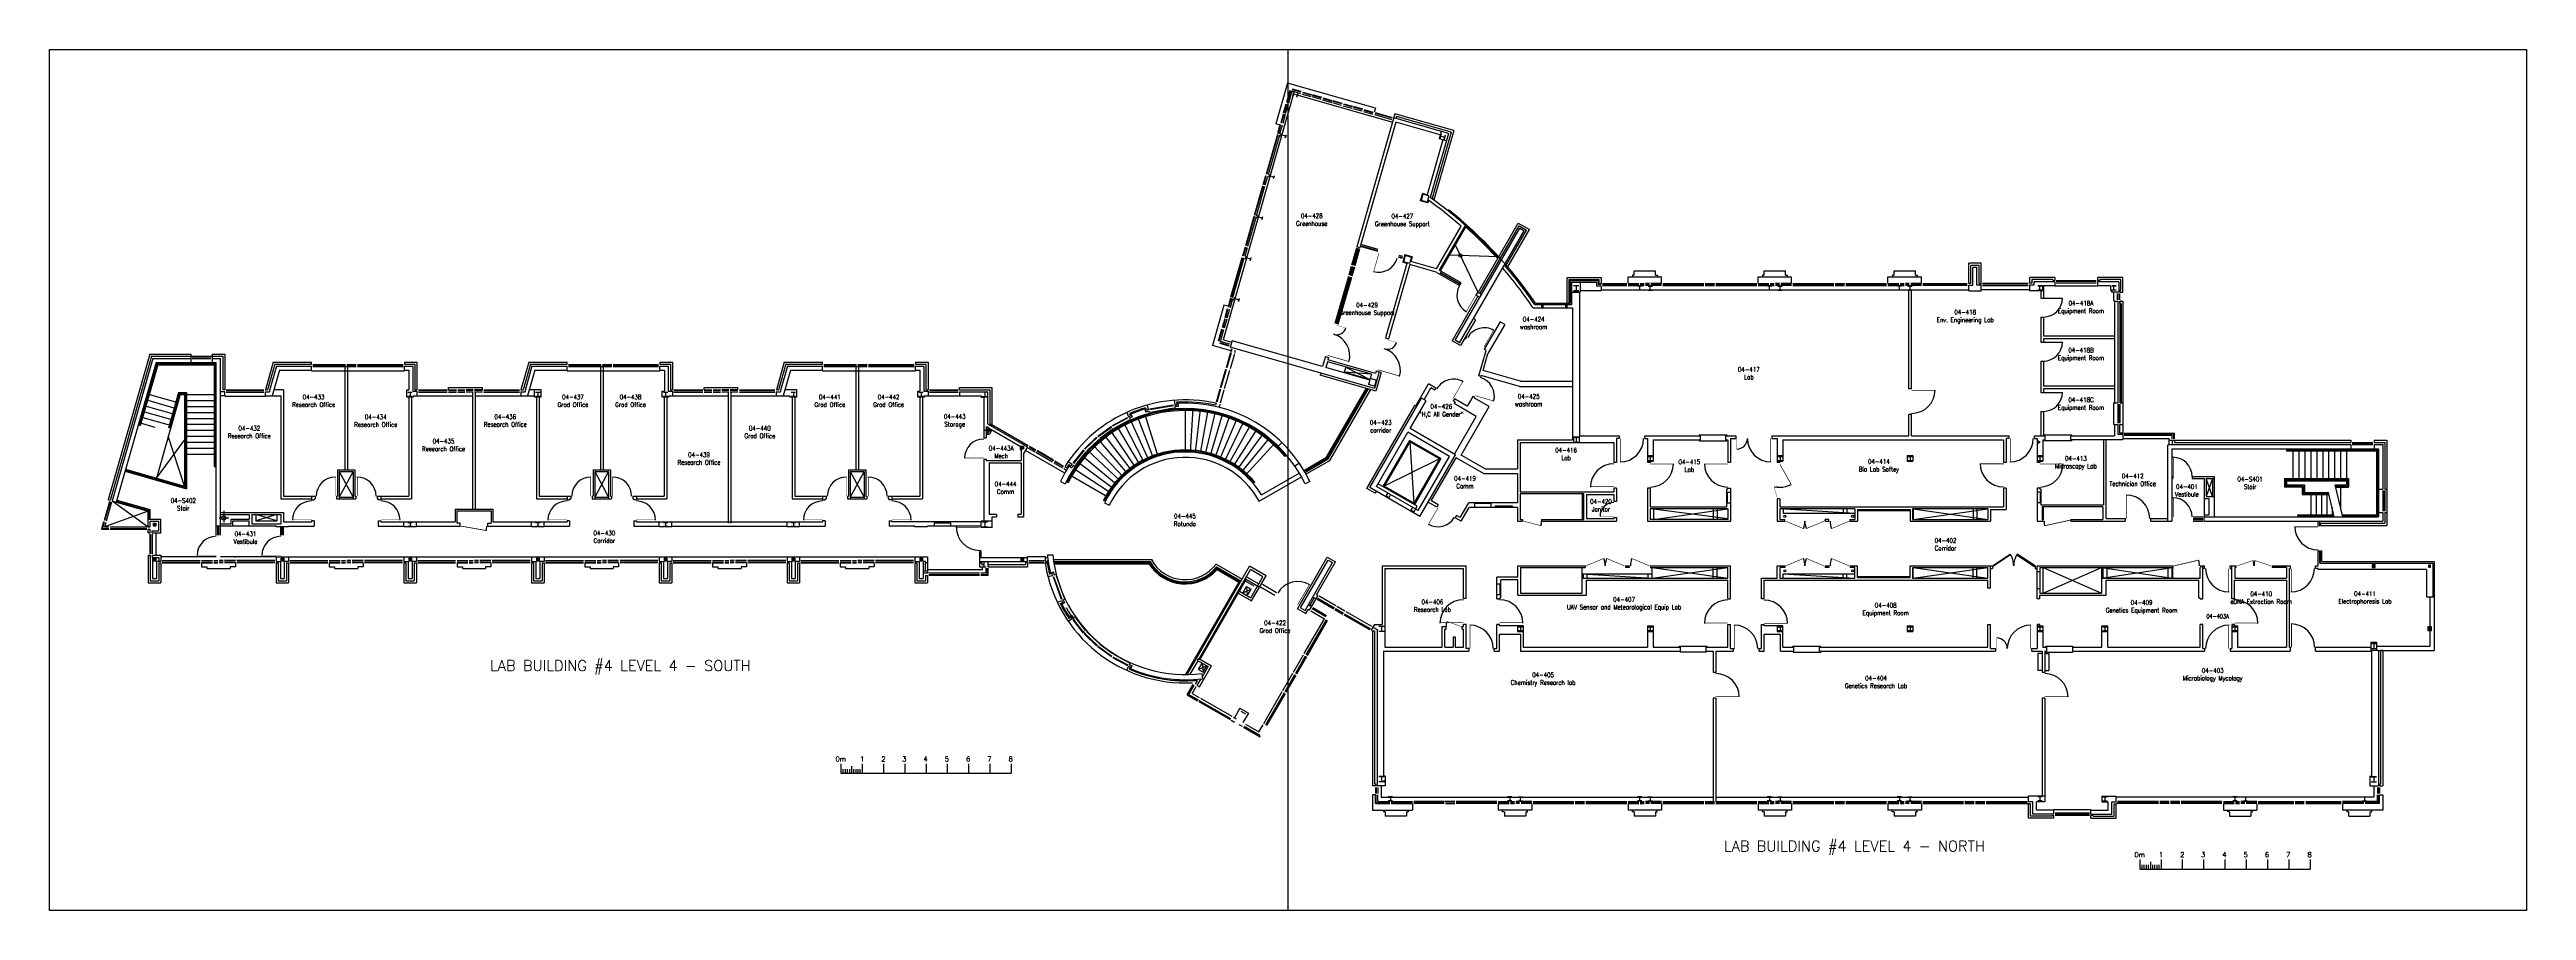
# Model space of a CAD drawing. Extents: x 11182 to 734459, y -1391328 to 152085.
# Drawn here: x 546240 to 662565, y -150949 to -110502 of the extents above; entities that cross this region are included whole.
import ezdxf
from ezdxf.enums import TextEntityAlignment as Align

# ---------------------------------------------------------------- set-up
doc = ezdxf.new("R2010")
doc.units = 0
doc.header["$LTSCALE"] = 500
doc.header["$MEASUREMENT"] = 0
doc.layers.get('0').update_dxf_attribs({"linetype": 'CONTINUOUS'})
doc.layers.add('0_Defpoints', color=106, linetype='CONTINUOUS', plot=False)
for name, color, linetype in [('0_room_data', 7, 'CONTINUOUS'), ('0_text', 7, 'CONTINUOUS'), ('1_Wall_Exist', 251, 'CONTINUOUS'), ('3_Text', 7, 'CONTINUOUS')]:
    doc.layers.add(name, color=color, linetype=linetype)
doc.styles.add('1_200', font='simplex.shx', dxfattribs={"width": 0.75, "height": 460})
doc.styles.get("Standard").update_dxf_attribs({"font": 'ROMANS', "height": 200})

# ---------------------------------------------------------------- blocks, each defined once
blk = doc.blocks.new('room_data')
at = {"layer": '3_Text', "style": '1_200', "width": 0.75}
for tag, p in [('ROOMNUM', (0, 0)), ('ROOMUSE', (0, -575))]:
    blk.add_attdef(tag, text='', height=345, dxfattribs=at).set_placement(p, align=Align.MIDDLE_CENTER)

msp = doc.modelspace()

# ---------------------------------------------------------------- linework, layer by layer
for p, q in [((583402, -144056), (583402, -144502)), ((583902, -144170), (583902, -144502)), ((584402, -144056), (584402, -144502)), ((585402, -144056), (585402, -144502)), ((586402, -144056), (586402, -144502)), ((587402, -144056), (587402, -144502)), ((588402, -144056), (588402, -144502)), ((589402, -144056), (589402, -144502)), ((590402, -144056), (590402, -144502)), ((591402, -144056), (591402, -144502)), ((583402, -144502), (591402, -144502)), ((583502, -144303), (583502, -144502)), ((583602, -144303), (583602, -144502)), ((583702, -144303), (583702, -144502)), ((583802, -144303), (583802, -144502)), ((584002, -144303), (584002, -144502)), ((584102, -144303), (584102, -144502)), ((584202, -144303), (584202, -144502)), ((584302, -144303), (584302, -144502)), ((644402, -148556), (644402, -149002)), ((644502, -148803), (644502, -149002)), ((644602, -148803), (644602, -149002)), ((644702, -148803), (644702, -149002)), ((644802, -148803), (644802, -149002)), ((644902, -148670), (644902, -149002)), ((645002, -148803), (645002, -149002)), ((645102, -148803), (645102, -149002)), ((645202, -148803), (645202, -149002)), ((645302, -148803), (645302, -149002)), ((645402, -148556), (645402, -149002)), ((646402, -148556), (646402, -149002)), ((647402, -148556), (647402, -149002)), ((648402, -148556), (648402, -149002)), ((649402, -148556), (649402, -149002)), ((650402, -148556), (650402, -149002)), ((651402, -148556), (651402, -149002)), ((652402, -148556), (652402, -149002)), ((644402, -149002), (652402, -149002))]:
    msp.add_line(p, q)
at = {"layer": '0_Defpoints'}
msp.add_line((546240, -110502), (662565, -110502), dxfattribs=at)
for points in [[(662565, -150949), (546240, -150949), (546240, -110502)], [(604402, -110502), (604402, -150949)], [(662565, -110502), (662565, -150949)]]:
    msp.add_lwpolyline(points, dxfattribs=at)
at = {"layer": '1_Wall_Exist'}
for p, q in [((604659, -112586), (601354, -124147)), ((604376, -112076), (603826, -113999)), ((604493, -112433), (604333, -112992)), ((604522, -112441), (604362, -113001)), ((608510, -113258), (604376, -112076)), ((604589, -112460), (604429, -113020)), ((604998, -112577), (604589, -112460)), ((605017, -112510), (604609, -112393)), ((604670, -112496), (604614, -112692)), ((605026, -112481), (604617, -112364)), ((604679, -112498), (604623, -112695)), ((604838, -112650), (604642, -112594)), ((604659, -112586), (609310, -113916)), ((604856, -112549), (604800, -112745)), ((604866, -112552), (604810, -112748)), ((605060, -112595), (605479, -112715)), ((605079, -112527), (605498, -112647)), ((605087, -112499), (605506, -112618)), ((605960, -112852), (605540, -112732)), ((605979, -112785), (605560, -112665)), ((605987, -112756), (605568, -112636)), ((606040, -112802), (606460, -112922)), ((606049, -112773), (606468, -112893)), ((604178, -113535), (604058, -113954)), ((604060, -113909), (604070, -113913)), ((604207, -113543), (604087, -113962)), ((604274, -113562), (604155, -113981)), ((604196, -113473), (604316, -113054)), ((604225, -113481), (604345, -113062)), ((604292, -113501), (604412, -113081)), ((604293, -113092), (604304, -113095)), ((604335, -112948), (604345, -112951)), ((606021, -112870), (606440, -112989)), ((606921, -113127), (606502, -113007)), ((606940, -113060), (606521, -112940)), ((606949, -113031), (606529, -112911)), ((606983, -113144), (607402, -113264)), ((607002, -113077), (607421, -113197)), ((607010, -113048), (607429, -113168)), ((607883, -113402), (607463, -113282)), ((607902, -113334), (607483, -113215)), ((607910, -113306), (607491, -113186)), ((609424, -113519), (607637, -119769)), ((609467, -113921), (607783, -119811)), ((607944, -113419), (608363, -113539)), ((607963, -113352), (608383, -113472)), ((607972, -113323), (608391, -113443)), ((608510, -113258), (608455, -113450)), ((609277, -113800), (608486, -113574)), ((609296, -113733), (608506, -113507)), ((609304, -113704), (608514, -113478)), ((611941, -114446), (609369, -113711)), ((612188, -114309), (609424, -113519)), ((609492, -113642), (609465, -113739)), ((611547, -114516), (609467, -113921)), ((612064, -114378), (609492, -113642)), ((603903, -114496), (603371, -116358)), ((603932, -114504), (603400, -116366)), ((604000, -114524), (603467, -116385)), ((604029, -114057), (603826, -113999)), ((603921, -114435), (604041, -114015)), ((603950, -114443), (604070, -114024)), ((604017, -114462), (604137, -114043)), ((604055, -114579), (604094, -114445)), ((604065, -114582), (604104, -114447)), ((604305, -114578), (604075, -114512)), ((604187, -114102), (604223, -114112)), ((604277, -114642), (604315, -114508)), ((604286, -114645), (604325, -114510)), ((611674, -114743), (610936, -117324)), ((611941, -114446), (611082, -117449)), ((612064, -114378), (611174, -117490)), ((612188, -114309), (611271, -117518)), ((611596, -114348), (611497, -114693)), ((611842, -114792), (611497, -114693)), ((611592, -114475), (611536, -114671)), ((611602, -114478), (611546, -114674)), ((611761, -114629), (611564, -114573)), ((611779, -114528), (611723, -114724)), ((611789, -114531), (611733, -114727)), ((602822, -118281), (603216, -116900)), ((602850, -118289), (603245, -116908)), ((602918, -118308), (603312, -116927)), ((603234, -116838), (603354, -116419)), ((603263, -116847), (603383, -116427)), ((603330, -116866), (603450, -116447)), ((603506, -116502), (603544, -116367)), ((603515, -116505), (603554, -116370)), ((603756, -116501), (603525, -116435)), ((603727, -116565), (603765, -116431)), ((603737, -116568), (603775, -116433)), ((610713, -117260), (610613, -117610)), ((610735, -117300), (610652, -117588)), ((610936, -117324), (610713, -117260)), ((611023, -117382), (610735, -117300)), ((611023, -117382), (610941, -117671)), ((602804, -118342), (602409, -119723)), ((602833, -118350), (602438, -119731)), ((602900, -118370), (602505, -119750)), ((602956, -118425), (602994, -118290)), ((602966, -118428), (603004, -118293)), ((603206, -118424), (602975, -118358)), ((603177, -118488), (603216, -118354)), ((603187, -118491), (603225, -118356)), ((610963, -117710), (610613, -117610)), ((610941, -117671), (610652, -117588)), ((610999, -117586), (610963, -117710)), ((611271, -117518), (611174, -117490)), ((611271, -117518), (611239, -117562)), ((602392, -119784), (602272, -120203)), ((602421, -119793), (602301, -120212)), ((602488, -119812), (602368, -120231)), ((607783, -119811), (607637, -119769)), ((608617, -119986), (607800, -119753)), ((608625, -119957), (607869, -119741)), ((608642, -119899), (607886, -119683)), ((611378, -120807), (612536, -118802)), ((611514, -120875), (612734, -118763)), ((611561, -120902), (612802, -118752)), ((612247, -124155), (615284, -118896)), ((613330, -121924), (612261, -119690)), ((612464, -124280), (615500, -119021)), ((613330, -121924), (615219, -118653)), ((613419, -121975), (615256, -118792)), ((614637, -120668), (615604, -118993)), ((614726, -120719), (615743, -118956)), ((615219, -118653), (615743, -118956)), ((615256, -118792), (615604, -118993)), ((615284, -118896), (615500, -119021)), ((601722, -122126), (602254, -120265)), ((601751, -122135), (602283, -120273)), ((601818, -122154), (602350, -120293)), ((602406, -120348), (602445, -120213)), ((602416, -120351), (602454, -120216)), ((602656, -120347), (602426, -120281)), ((602627, -120411), (602666, -120277)), ((602637, -120414), (602675, -120279)), ((607374, -120689), (607254, -121108)), ((607433, -120705), (607313, -121125)), ((607461, -120714), (607342, -121133)), ((607619, -119831), (607392, -120627)), ((607520, -120730), (607400, -121150)), ((607678, -119848), (607450, -120644)), ((607707, -119856), (607479, -120652)), ((607765, -119873), (607538, -120669)), ((609985, -120551), (608983, -124045)), ((610127, -120608), (609129, -124087)), ((609773, -120317), (609605, -120269)), ((609781, -120288), (609614, -120240)), ((609798, -120229), (609630, -120181)), ((609888, -120145), (609788, -120495)), ((609985, -120551), (609788, -120495)), ((609910, -120184), (609828, -120473)), ((610116, -120555), (609828, -120473)), ((610238, -120245), (609888, -120145)), ((610199, -120267), (609910, -120184)), ((610199, -120267), (610116, -120555)), ((611355, -120959), (610127, -120608)), ((610238, -120245), (610176, -120463)), ((611378, -120807), (610176, -120463)), ((611355, -120959), (612456, -121594)), ((612532, -121463), (611506, -120870)), ((611540, -121066), (611616, -120934)), ((614303, -120238), (611986, -120166)), ((614726, -120719), (614637, -120668)), ((614677, -120760), (614726, -120719)), ((620664, -121100), (620664, -120900)), ((620669, -120900), (621664, -120900)), ((621664, -121100), (621664, -120900)), ((626764, -121100), (626764, -120900)), ((626769, -120900), (627764, -120900)), ((627764, -121100), (627764, -120900)), ((632864, -121100), (632864, -120900)), ((632869, -120900), (633864, -120900)), ((633864, -121100), (633864, -120900)), ((636959, -120541), (636369, -120541)), ((636369, -121489), (636369, -120541)), ((636864, -120641), (636464, -120641)), ((636464, -121481), (636464, -120641)), ((636756, -120741), (636572, -120741)), ((636572, -121580), (636572, -120741)), ((636756, -121580), (636756, -120741)), ((636864, -121489), (636864, -120641)), ((636959, -121489), (636959, -120541)), ((601866, -122274), (601905, -122139)), ((607237, -121169), (606604, -123375)), ((607295, -121186), (606662, -123392)), ((607324, -121194), (606691, -123400)), ((607383, -121211), (606750, -123417)), ((612443, -121516), (611571, -121013)), ((612458, -121490), (611586, -120987)), ((613320, -122093), (612114, -124181)), ((612412, -121569), (612488, -121438)), ((612456, -121594), (612532, -121463)), ((613235, -122044), (613311, -121913)), ((613235, -122044), (613408, -122144)), ((613484, -122013), (613311, -121913)), ((617514, -122635), (617514, -121210)), ((617514, -121210), (619104, -121210)), ((617614, -122421), (617614, -121310)), ((617614, -121310), (619004, -121310)), ((617654, -121350), (617654, -122421)), ((617654, -121350), (618964, -121350)), ((617734, -122485), (617734, -121430)), ((617734, -121430), (618884, -121430)), ((617734, -121900), (618124, -121900)), ((617814, -121585), (618064, -121585)), ((617814, -121595), (618064, -121595)), ((617814, -121825), (618064, -121825)), ((617814, -121835), (618064, -121835)), ((617939, -121585), (617939, -121835)), ((618099, -121900), (618099, -128650)), ((618124, -121430), (618124, -121900)), ((618124, -121820), (619104, -121820)), ((618884, -121430), (618884, -121600)), ((618884, -121600), (619104, -121600)), ((618964, -121350), (618964, -121520)), ((618964, -121520), (619104, -121520)), ((619004, -121310), (619004, -121490)), ((619004, -121490), (619104, -121490)), ((619104, -121210), (619104, -121490)), ((619104, -121600), (619104, -121820)), ((619104, -121790), (636369, -121790)), ((619168, -121496), (620315, -121496)), ((619168, -121526), (620315, -121526)), ((619168, -121596), (620315, -121596)), ((620379, -121180), (621949, -121180)), ((620379, -121480), (620379, -121180)), ((620379, -121496), (620882, -121496)), ((620379, -121526), (620882, -121526)), ((620379, -121596), (620882, -121596)), ((620664, -121100), (620584, -121100)), ((620584, -121100), (620584, -121180)), ((621021, -121608), (620817, -121608)), ((621021, -121618), (620817, -121618)), ((621021, -121802), (620817, -121802)), ((621021, -121812), (620817, -121812)), ((620919, -121812), (620919, -121608)), ((620946, -121496), (621132, -121496)), ((620946, -121526), (621132, -121526)), ((620946, -121596), (621132, -121596)), ((621382, -121496), (621196, -121496)), ((621382, -121526), (621196, -121526)), ((621382, -121596), (621196, -121596)), ((621312, -121608), (621516, -121608)), ((621312, -121618), (621516, -121618)), ((621312, -121802), (621516, -121802)), ((621312, -121812), (621516, -121812)), ((621414, -121812), (621414, -121608)), ((621949, -121496), (621446, -121496)), ((621949, -121526), (621446, -121526)), ((621949, -121596), (621446, -121596)), ((621669, -121100), (621749, -121100)), ((621749, -121100), (621749, -121180)), ((621949, -121480), (621949, -121180)), ((622013, -121496), (623932, -121496)), ((622013, -121526), (623932, -121526)), ((622013, -121596), (623932, -121596)), ((623996, -121496), (624432, -121496)), ((623996, -121526), (624432, -121526)), ((623996, -121596), (624432, -121596)), ((624496, -121496), (626415, -121496)), ((624496, -121526), (626415, -121526)), ((624496, -121596), (626415, -121596)), ((626479, -121480), (626479, -121180)), ((626479, -121180), (628049, -121180)), ((626479, -121496), (626982, -121496)), ((626479, -121526), (626982, -121526)), ((626479, -121596), (626982, -121596)), ((626684, -121100), (626684, -121180)), ((626764, -121100), (626684, -121100)), ((627121, -121608), (626917, -121608)), ((627121, -121618), (626917, -121618)), ((627121, -121802), (626917, -121802)), ((627121, -121812), (626917, -121812)), ((627019, -121812), (627019, -121608)), ((627046, -121496), (627232, -121496)), ((627046, -121526), (627232, -121526)), ((627046, -121596), (627232, -121596)), ((627482, -121496), (627296, -121496)), ((627482, -121526), (627296, -121526)), ((627482, -121596), (627296, -121596)), ((627412, -121608), (627616, -121608)), ((627412, -121618), (627616, -121618)), ((627412, -121802), (627616, -121802)), ((627412, -121812), (627616, -121812)), ((627514, -121812), (627514, -121608)), ((628049, -121496), (627546, -121496)), ((628049, -121526), (627546, -121526)), ((628049, -121596), (627546, -121596)), ((627769, -121100), (627849, -121100)), ((627849, -121100), (627849, -121180)), ((628049, -121480), (628049, -121180)), ((628113, -121496), (630032, -121496)), ((628113, -121526), (630032, -121526)), ((628113, -121596), (630032, -121596)), ((630096, -121496), (630532, -121496)), ((630096, -121526), (630532, -121526)), ((630096, -121596), (630532, -121596)), ((630596, -121496), (632515, -121496)), ((630596, -121526), (632515, -121526)), ((630596, -121596), (632515, -121596)), ((632579, -121480), (632579, -121180)), ((632579, -121180), (634149, -121180)), ((632579, -121496), (633082, -121496)), ((632579, -121526), (633082, -121526)), ((632579, -121596), (633082, -121596)), ((632784, -121100), (632784, -121180)), ((632864, -121100), (632784, -121100)), ((633221, -121608), (633017, -121608)), ((633221, -121618), (633017, -121618)), ((633221, -121802), (633017, -121802)), ((633221, -121812), (633017, -121812)), ((633119, -121812), (633119, -121608)), ((633146, -121496), (633332, -121496)), ((633146, -121526), (633332, -121526)), ((633146, -121596), (633332, -121596)), ((633582, -121496), (633396, -121496)), ((633582, -121526), (633396, -121526)), ((633582, -121596), (633396, -121596)), ((633512, -121608), (633716, -121608)), ((633512, -121618), (633716, -121618)), ((633512, -121802), (633716, -121802)), ((633512, -121812), (633716, -121812)), ((633564, -126450), (633564, -121790)), ((633614, -121812), (633614, -121608)), ((634149, -121496), (633646, -121496)), ((634149, -121526), (633646, -121526)), ((634149, -121596), (633646, -121596)), ((633688, -126450), (633688, -121790)), ((633869, -121100), (633949, -121100)), ((633949, -121100), (633949, -121180)), ((634149, -121480), (634149, -121180)), ((634213, -121496), (636305, -121496)), ((634213, -121526), (636305, -121526)), ((636305, -121596), (634213, -121596)), ((636464, -121489), (636369, -121489)), ((636369, -121839), (636369, -121580)), ((636369, -121580), (636572, -121580)), ((636369, -121839), (636959, -121839)), ((636959, -121580), (636756, -121580)), ((636864, -121489), (636959, -121489)), ((636959, -121560), (636959, -121496)), ((636959, -121839), (636959, -121580)), ((639229, -121790), (636959, -121790)), ((639165, -121496), (637023, -121496)), ((639165, -121526), (637023, -121526)), ((637023, -121596), (639165, -121596)), ((640419, -121210), (639229, -121210)), ((639229, -121210), (639229, -121480)), ((639329, -121480), (639229, -121480)), ((639229, -121580), (639229, -121839)), ((639429, -121580), (639229, -121580)), ((639848, -121839), (639229, -121839)), ((640319, -121310), (639329, -121310)), ((639329, -121310), (639329, -121480)), ((640419, -121410), (639429, -121410)), ((639429, -121410), (639429, -121580)), ((639816, -121608), (639612, -121608)), ((639816, -121618), (639612, -121618)), ((639816, -121802), (639612, -121802)), ((639816, -121812), (639612, -121812)), ((639714, -121812), (639714, -121608)), ((639759, -121839), (639759, -122180)), ((640419, -121600), (639848, -121600)), ((639848, -121839), (639848, -121600)), ((639883, -121600), (639883, -122180)), ((640319, -121310), (640319, -121350)), ((640319, -121350), (640419, -121350)), ((640419, -121210), (640419, -121350)), ((640419, -121410), (640419, -121625)), ((642424, -121625), (640419, -121625)), ((640483, -121360), (642360, -121360)), ((640483, -121390), (642360, -121390)), ((640483, -121460), (642360, -121460)), ((643614, -121210), (642424, -121210)), ((642424, -121210), (642424, -121350)), ((642524, -121350), (642424, -121350)), ((642424, -121410), (642424, -121625)), ((643414, -121410), (642424, -121410)), ((643029, -121600), (642424, -121600)), ((643514, -121310), (642524, -121310)), ((642524, -121310), (642524, -121350)), ((643029, -121600), (643029, -121828)), ((643079, -121828), (643029, -121828)), ((643079, -121828), (643079, -121900)), ((643414, -121900), (643079, -121900)), ((643291, -121608), (643087, -121608)), ((643291, -121618), (643087, -121618)), ((643291, -121802), (643087, -121802)), ((643291, -121812), (643087, -121812)), ((643186, -122322), (643186, -121900)), ((643189, -121812), (643189, -121608)), ((643364, -122256), (643364, -121964)), ((643414, -121410), (643414, -121900)), ((643434, -122256), (643434, -121964)), ((643464, -122256), (643464, -121964)), ((643474, -121800), (643514, -121800)), ((643474, -121800), (643474, -121900)), ((643474, -121900), (643614, -121900)), ((643514, -121800), (643514, -121310)), ((643614, -121900), (643614, -121210)), ((601394, -122508), (600850, -124408)), ((601430, -123149), (601310, -123569)), ((601458, -123158), (601339, -123577)), ((601596, -122566), (601394, -122508)), ((601526, -123177), (601406, -123596)), ((601447, -123088), (601567, -122669)), ((601476, -123096), (601596, -122677)), ((601543, -123115), (601663, -122696)), ((601545, -122707), (601555, -122710)), ((601704, -122188), (601585, -122607)), ((601733, -122196), (601613, -122615)), ((601801, -122215), (601681, -122635)), ((601857, -122271), (601876, -122204)), ((602107, -122270), (601876, -122204)), ((602078, -122334), (602116, -122200)), ((602087, -122337), (602126, -122202)), ((613208, -123196), (612508, -124408)), ((613208, -123196), (613119, -123145)), ((614367, -123288), (613617, -124587)), ((614583, -123413), (614367, -123288)), ((615909, -122635), (617764, -122635)), ((615988, -122485), (617734, -122485)), ((616022, -122421), (617654, -122421)), ((616317, -122635), (616317, -122421)), ((616381, -122635), (616381, -122421)), ((617450, -122635), (617450, -122421)), ((617764, -122635), (617764, -128835)), ((639759, -122180), (640773, -122180)), ((639759, -123070), (639759, -124250)), ((639759, -123070), (639883, -123070)), ((639883, -123070), (639883, -123972)), ((643213, -122322), (643395, -122322)), ((643213, -122338), (643213, -127105)), ((643394, -127105), (643394, -122338)), ((643474, -122420), (643474, -122320)), ((643474, -122320), (643614, -122320)), ((643478, -127105), (643478, -122338)), ((643495, -122313), (643535, -122313)), ((643543, -127105), (643543, -122436)), ((643614, -122336), (643614, -128830)), ((601730, -124659), (600850, -124408)), ((601132, -124190), (601292, -123630)), ((601161, -124198), (601321, -123638)), ((601634, -124437), (601201, -124313)), ((601642, -124408), (601209, -124285)), ((601228, -124217), (601388, -123658)), ((601661, -124341), (601228, -124217)), ((601270, -123669), (601280, -123672)), ((601311, -123524), (601322, -123527)), ((601751, -124260), (601354, -124147)), ((601773, -124182), (601687, -124485)), ((606028, -125398), (601773, -124182)), ((608983, -124045), (609129, -124087)), ((612508, -124408), (612114, -124181)), ((612464, -124280), (612247, -124155)), ((612751, -124087), (612708, -124062)), ((612751, -124087), (612801, -124000)), ((612801, -124000), (612758, -123975)), ((614583, -123413), (613789, -124789)), ((639759, -124250), (640773, -124250)), ((643213, -123972), (639883, -123972)), ((639883, -124096), (639883, -124250)), ((643213, -124096), (639883, -124096)), ((550946, -124810), (548988, -131656)), ((551021, -124910), (549085, -131683)), ((551096, -125010), (549181, -131710)), ((551247, -125210), (549373, -131765)), ((551285, -125260), (550452, -128174)), ((551323, -125310), (550500, -128188)), ((550946, -124810), (552872, -124810)), ((551021, -124910), (554372, -124910)), ((551096, -125010), (552872, -125010)), ((551247, -125210), (554072, -125210)), ((551285, -125260), (554022, -125260)), ((551323, -125310), (553972, -125310)), ((552872, -124810), (552872, -125210)), ((552936, -124940), (553808, -124940)), ((552936, -125010), (553808, -125010)), ((553872, -124810), (553872, -125210)), ((553872, -124810), (554472, -124810)), ((553872, -125010), (554272, -125010)), ((553972, -125310), (553972, -130090)), ((554022, -125260), (554022, -130090)), ((554072, -133320), (554072, -125210)), ((554272, -133320), (554272, -125010)), ((554372, -124910), (554372, -126486)), ((554472, -124810), (554472, -126486)), ((556747, -125185), (556375, -126486)), ((556822, -125285), (556479, -126486)), ((556897, -125385), (556572, -126524)), ((557033, -125565), (556690, -126765)), ((556747, -125185), (558546, -125185)), ((556822, -125285), (558546, -125285)), ((556897, -125385), (558546, -125385)), ((557033, -125565), (558546, -125565)), ((558546, -125285), (558546, -125185)), ((558546, -125590), (558546, -125385)), ((558546, -125590), (562907, -125590)), ((558610, -125296), (560140, -125296)), ((558610, -125326), (560140, -125326)), ((558610, -125396), (560640, -125396)), ((560110, -125396), (560110, -130250)), ((560204, -125296), (560640, -125296)), ((560204, -125326), (560640, -125326)), ((560234, -125396), (560234, -130250)), ((560704, -125296), (562843, -125296)), ((560704, -125326), (562843, -125326)), ((560704, -125396), (562843, -125396)), ((562907, -125185), (562907, -125285)), ((562907, -125185), (563497, -125185)), ((562907, -125285), (563397, -125285)), ((562907, -125590), (562907, -125385)), ((562907, -125385), (563297, -125385)), ((562907, -125565), (563117, -125565)), ((563117, -125565), (563116, -126487)), ((563297, -125385), (563297, -126556)), ((563397, -125285), (563397, -126486)), ((563497, -125185), (563497, -126486)), ((568747, -125185), (568375, -126486)), ((568822, -125285), (568479, -126486)), ((568897, -125385), (568572, -126524)), ((569033, -125565), (568690, -126765)), ((568747, -125185), (570546, -125185)), ((568822, -125285), (570546, -125285)), ((568897, -125385), (570546, -125385)), ((569033, -125565), (570546, -125565)), ((570546, -125285), (570546, -125185)), ((570546, -125590), (570546, -125385)), ((570546, -125590), (574907, -125590)), ((570610, -125296), (572140, -125296)), ((570610, -125326), (572140, -125326)), ((570610, -125396), (572640, -125396)), ((572110, -125396), (572110, -130250)), ((572204, -125296), (572640, -125296)), ((572204, -125326), (572640, -125326)), ((572234, -125396), (572234, -130250)), ((572704, -125296), (574843, -125296)), ((572704, -125326), (574843, -125326)), ((572704, -125396), (574843, -125396)), ((574907, -125185), (575497, -125185)), ((574907, -125185), (574907, -125285)), ((574907, -125285), (575397, -125285)), ((574907, -125385), (575297, -125385)), ((574907, -125590), (574907, -125385)), ((574907, -125565), (575117, -125565)), ((575117, -125565), (575116, -126556)), ((575297, -125385), (575297, -126556)), ((575397, -125285), (575397, -126486)), ((575497, -125185), (575497, -126496)), ((580747, -125185), (580375, -126486)), ((580822, -125285), (580479, -126486)), ((580897, -125385), (580572, -126524)), ((581033, -125565), (580690, -126765)), ((580747, -125185), (582546, -125185)), ((580822, -125285), (582546, -125285)), ((580897, -125385), (582546, -125385)), ((581033, -125565), (582546, -125565)), ((582546, -125285), (582546, -125185)), ((582546, -125590), (582546, -125385)), ((582546, -125590), (586907, -125590)), ((582610, -125296), (584140, -125296)), ((582610, -125326), (584140, -125326)), ((582610, -125396), (584640, -125396)), ((584110, -125396), (584110, -130250)), ((584204, -125296), (584640, -125296)), ((584204, -125326), (584640, -125326)), ((584234, -125396), (584234, -130250)), ((584704, -125296), (586843, -125296)), ((584704, -125326), (586843, -125326)), ((584704, -125396), (586843, -125396)), ((586907, -125185), (587497, -125185)), ((586907, -125185), (586907, -125285)), ((586907, -125285), (587397, -125285)), ((586907, -125385), (587297, -125385)), ((586907, -125590), (586907, -125385)), ((586907, -125565), (587117, -125565)), ((587117, -125565), (587116, -126556)), ((587297, -125385), (587297, -126556)), ((587397, -125285), (587397, -126486)), ((587497, -125185), (587497, -126486)), ((601234, -126377), (601481, -125512)), ((601263, -126385), (601510, -125520)), ((601417, -126429), (601664, -125564)), ((601701, -124742), (601499, -125450)), ((601730, -124751), (601528, -125458)), ((601884, -124795), (601682, -125502)), ((608465, -126422), (601687, -124485)), ((601719, -124681), (601751, -124569)), ((601748, -124689), (601780, -124578)), ((601901, -124733), (601933, -124622)), ((606163, -124926), (606028, -125398)), ((606163, -124926), (606309, -124968)), ((606251, -125171), (606174, -125440)), ((608239, -126030), (606174, -125440)), ((608316, -125761), (606251, -125171)), ((606309, -124968), (606276, -125084)), ((608507, -125722), (606276, -125084)), ((607114, -125417), (607045, -125658)), ((607114, -125417), (608247, -126001)), ((608540, -125606), (608507, -125722)), ((608783, -125675), (608540, -125606)), ((613360, -125839), (613703, -124637)), ((613562, -125584), (613789, -124789)), ((615314, -126085), (613562, -125584)), ((613703, -124637), (613617, -124587)), ((639759, -125140), (639883, -125140)), ((639759, -125140), (639759, -126610)), ((639883, -125140), (639883, -126316)), ((550827, -126679), (552269, -127092)), ((552378, -126710), (551257, -130634)), ((552303, -126610), (551821, -128294)), ((552341, -126660), (551872, -128299)), ((552303, -126610), (552672, -126610)), ((552341, -126660), (552622, -126660)), ((552378, -126710), (554072, -126710)), ((552572, -126710), (552572, -131010)), ((552622, -126660), (552622, -131076)), ((552672, -126610), (552672, -131142)), ((554472, -126585), (554272, -126585)), ((554472, -126765), (554272, -126765)), ((554472, -126486), (554372, -126486)), ((554472, -126790), (554472, -126585)), ((554472, -126790), (556372, -126790)), ((554536, -126496), (556308, -126496)), ((554536, -126526), (556308, -126526)), ((554536, -126596), (556308, -126596)), ((556372, -126585), (556372, -126790)), ((556372, -126585), (556572, -126585)), ((556372, -126765), (557110, -126765)), ((556375, -126486), (556479, -126486)), ((556572, -126524), (556572, -126585)), ((557234, -126487), (556770, -126487)), ((557110, -126765), (557110, -131610)), ((557234, -126487), (557234, -131486)), ((563013, -126487), (563116, -126487)), ((563013, -126828), (563013, -126487)), ((563274, -126608), (563070, -126608)), ((563274, -126618), (563070, -126618)), ((563172, -126608), (563172, -126812)), ((563297, -126556), (563497, -126556)), ((563331, -126828), (563331, -126765)), ((563331, -126765), (563497, -126765)), ((563397, -126486), (563497, -126486)), ((563497, -126556), (563497, -126790)), ((566110, -126790), (563497, -126790)), ((563561, -126496), (564918, -126496)), ((563561, -126526), (564918, -126526)), ((563561, -126596), (564918, -126596)), ((564982, -126485), (564982, -126385)), ((564982, -126385), (566572, -126385)), ((564982, -126496), (565350, -126496)), ((564982, -126526), (565350, -126526)), ((564982, -126596), (565350, -126596)), ((565414, -126496), (565745, -126496)), ((565414, -126526), (565745, -126526)), ((565414, -126596), (565745, -126596)), ((566140, -126496), (565809, -126496)), ((566140, -126526), (565809, -126526)), ((566140, -126596), (565809, -126596)), ((566110, -126596), (566110, -132096)), ((566572, -126496), (566204, -126496)), ((566572, -126526), (566204, -126526)), ((566572, -126596), (566204, -126596)), ((566234, -126596), (566234, -132096)), ((568372, -126790), (566234, -126790)), ((566572, -126485), (566572, -126385)), ((566636, -126496), (568308, -126496)), ((566636, -126526), (568308, -126526)), ((566636, -126596), (568308, -126596)), ((568372, -126585), (568372, -126790)), ((568372, -126585), (568572, -126585)), ((568372, -126765), (569013, -126765)), ((568375, -126486), (568479, -126486)), ((568572, -126524), (568572, -126585)), ((569331, -126487), (568770, -126487)), ((569013, -126828), (569013, -126487)), ((569274, -126608), (569070, -126608)), ((569274, -126618), (569070, -126618)), ((569172, -126608), (569172, -126812)), ((569331, -126828), (569331, -126487)), ((575013, -126828), (575013, -126556)), ((575013, -126556), (575116, -126556)), ((575274, -126608), (575070, -126608)), ((575274, -126618), (575070, -126618)), ((575172, -126608), (575172, -126812)), ((575297, -126556), (575497, -126556)), ((575331, -126765), (575497, -126765)), ((575331, -126828), (575331, -126765)), ((575397, -126486), (575497, -126486)), ((575497, -126556), (575497, -126790)), ((578110, -126790), (575497, -126790)), ((575561, -126496), (576918, -126496)), ((575561, -126526), (576918, -126526)), ((575561, -126596), (576918, -126596)), ((576982, -126385), (578572, -126385)), ((576982, -126485), (576982, -126385)), ((576982, -126496), (577350, -126496)), ((576982, -126526), (577350, -126526)), ((576982, -126596), (577350, -126596)), ((577414, -126496), (577745, -126496)), ((577414, -126526), (577745, -126526)), ((577414, -126596), (577745, -126596)), ((578140, -126496), (577809, -126496)), ((578140, -126526), (577809, -126526)), ((578140, -126596), (577809, -126596)), ((578110, -126596), (578110, -132748)), ((578572, -126496), (578204, -126496)), ((578572, -126526), (578204, -126526)), ((578572, -126596), (578204, -126596)), ((578234, -126596), (578234, -132748)), ((580372, -126790), (578234, -126790)), ((578572, -126485), (578572, -126385)), ((578636, -126496), (580308, -126496)), ((578636, -126526), (580308, -126526)), ((578636, -126596), (580308, -126596)), ((580372, -126585), (580372, -126790)), ((580372, -126585), (580572, -126585)), ((580372, -126765), (581013, -126765)), ((580375, -126486), (580479, -126486)), ((580572, -126524), (580572, -126585)), ((581331, -126487), (580770, -126487)), ((581013, -126828), (581013, -126765)), ((581274, -126608), (581070, -126608)), ((581274, -126618), (581070, -126618)), ((581172, -126608), (581172, -126812)), ((581331, -126828), (581331, -126487)), ((587013, -126828), (587013, -126556)), ((587013, -126556), (587116, -126556)), ((587274, -126608), (587070, -126608)), ((587274, -126618), (587070, -126618)), ((587172, -126608), (587172, -126812)), ((587297, -126556), (587497, -126556)), ((587331, -126765), (587497, -126765)), ((587331, -126828), (587331, -126765)), ((587397, -126486), (587497, -126486)), ((587497, -126556), (587497, -126790)), ((588982, -126790), (587497, -126790)), ((587561, -126496), (588918, -126496)), ((587561, -126526), (588918, -126526)), ((587561, -126596), (588918, -126596)), ((588682, -126765), (588682, -126790)), ((588982, -126485), (588982, -126385)), ((588982, -126385), (590497, -126385)), ((588982, -126485), (590397, -126485)), ((588982, -126585), (590299, -126585)), ((588982, -126585), (588982, -126790)), ((588982, -126765), (589988, -126765)), ((589988, -126765), (589988, -126851)), ((590299, -126595), (590045, -126595)), ((590172, -126585), (590172, -126835)), ((590297, -126585), (590297, -128082)), ((590397, -126485), (590397, -128123)), ((590497, -126385), (590497, -128123)), ((601042, -127048), (601216, -126439)), ((601071, -127056), (601245, -126447)), ((601225, -127100), (601399, -126491)), ((605941, -125701), (605914, -125797)), ((608534, -126546), (605914, -125797)), ((606217, -129658), (608087, -126418)), ((606254, -129694), (608137, -126433)), ((606290, -129731), (608186, -126447)), ((606364, -129804), (608286, -126475)), ((608247, -126001), (607045, -125658)), ((608316, -125761), (607045, -125658)), ((608261, -125953), (608179, -126242)), ((608467, -126324), (608179, -126242)), ((608316, -125761), (608247, -126001)), ((608550, -126036), (608261, -125953)), ((608687, -125647), (608465, -126422)), ((608550, -126036), (608467, -126324)), ((608492, -126328), (608468, -126321)), ((608783, -125675), (608534, -126546)), ((610404, -127248), (611002, -126212)), ((610791, -126956), (611116, -126393)), ((611350, -126413), (611002, -126212)), ((611300, -126500), (611116, -126393)), ((611350, -126413), (611300, -126500)), ((613456, -125866), (613360, -125839)), ((613456, -125866), (613470, -125818)), ((615279, -126335), (613470, -125818)), ((615279, -126335), (617764, -126335)), ((615314, -126085), (617764, -126085)), ((633688, -126450), (633564, -126450)), ((639759, -126610), (640773, -126610)), ((643213, -126316), (639883, -126316)), ((639883, -126440), (639883, -126610)), ((643213, -126440), (639883, -126440)), ((550519, -127756), (551961, -128169)), ((550596, -127487), (552038, -127899)), ((550673, -127218), (552115, -127630)), ((550750, -126949), (552192, -127361)), ((552572, -126990), (554072, -126990)), ((552572, -127270), (554072, -127270)), ((552572, -127550), (554072, -127550)), ((552572, -127830), (554072, -127830)), ((563331, -126828), (563013, -126828)), ((563274, -126802), (563070, -126802)), ((563274, -126812), (563070, -126812)), ((563110, -126828), (563110, -131486)), ((563234, -126828), (563234, -131610)), ((569331, -126828), (569013, -126828)), ((569274, -126802), (569070, -126802)), ((569274, -126812), (569070, -126812)), ((569110, -126828), (569110, -131610)), ((569234, -126828), (569234, -131486)), ((575331, -126828), (575013, -126828)), ((575274, -126802), (575070, -126802)), ((575274, -126812), (575070, -126812)), ((575110, -126828), (575110, -131486)), ((575234, -126828), (575234, -131610)), ((581331, -126828), (581013, -126828)), ((581274, -126802), (581070, -126802)), ((581274, -126812), (581070, -126812)), ((581110, -126828), (581110, -131610)), ((581234, -126828), (581234, -131486)), ((587331, -126828), (587013, -126828)), ((587274, -126802), (587070, -126802)), ((587274, -126812), (587070, -126812)), ((587110, -126828), (587110, -131486)), ((587234, -126828), (587234, -131610)), ((590110, -126851), (589988, -126851)), ((590299, -126825), (590045, -126825)), ((590299, -126835), (590045, -126835)), ((590110, -126851), (590110, -128752)), ((596161, -128162), (596860, -127783)), ((596177, -128188), (596873, -127810)), ((596243, -128291), (596924, -127921)), ((596827, -127553), (596919, -127756)), ((596919, -127756), (597010, -127714)), ((596951, -127826), (596992, -127917)), ((596960, -127603), (597010, -127714)), ((597011, -127908), (597851, -129778)), ((597026, -127629), (597088, -127766)), ((597339, -127772), (598072, -129687)), ((597674, -127655), (598297, -129608)), ((597677, -127392), (597718, -127536)), ((597712, -127329), (597745, -127447)), ((597841, -127420), (597745, -127447)), ((597781, -127205), (597841, -127420)), ((597862, -127494), (597889, -127591)), ((599017, -127207), (597904, -127403)), ((599019, -127237), (597912, -127432)), ((599029, -127358), (597944, -127550)), ((599064, -126979), (599081, -127201)), ((599081, -127201), (599181, -127194)), ((599087, -127278), (599095, -127378)), ((599172, -127072), (599181, -127194)), ((599225, -127119), (599237, -127269)), ((599572, -127360), (599572, -129410)), ((599927, -127370), (599810, -129417)), ((600281, -127400), (600048, -129437)), ((600632, -127450), (600284, -129471)), ((600980, -127520), (600518, -129518)), ((601324, -127610), (600749, -129578)), ((601662, -127720), (600976, -129651)), ((601023, -127114), (600994, -127216)), ((601206, -127166), (601165, -127309)), ((601993, -127848), (601199, -129738)), ((608108, -131121), (610359, -127222)), ((608247, -131084), (610670, -126887)), ((610137, -128311), (610887, -127012)), ((610447, -127273), (610359, -127222)), ((610887, -127012), (610670, -126887)), ((612216, -126913), (612166, -127000)), ((612253, -127050), (612166, -127000)), ((612253, -127050), (612203, -127137)), ((613240, -127736), (612203, -127137)), ((612215, -129511), (613240, -127736)), ((612819, -127261), (612216, -126913)), ((612537, -129553), (613854, -127272)), ((613085, -126800), (612819, -127261)), ((613181, -126828), (613085, -126800)), ((613168, -126876), (613181, -126828)), ((613854, -127272), (613168, -126876)), ((633564, -128650), (633564, -127650)), ((633688, -127650), (633564, -127650)), ((633688, -128650), (633688, -127650)), ((639759, -127500), (639883, -127500)), ((639759, -127500), (639759, -128650)), ((639883, -127500), (639883, -128650)), ((643189, -128115), (643189, -127105)), ((643189, -127105), (643394, -127105)), ((643374, -127169), (643374, -128051)), ((643474, -127570), (643434, -127570)), ((643434, -127630), (643434, -127570)), ((643474, -127630), (643434, -127630)), ((643444, -127169), (643444, -128051)), ((643474, -127105), (643614, -127105)), ((643474, -127169), (643474, -128051)), ((550442, -128026), (551187, -128239)), ((551257, -130634), (552572, -128860)), ((552572, -131010), (551818, -128672)), ((552572, -128110), (554072, -128110)), ((552572, -128390), (554072, -128390)), ((552572, -128670), (554072, -128670)), ((552572, -128950), (554072, -128950)), ((590110, -128752), (590234, -128752)), ((590161, -128385), (590461, -128385)), ((590234, -128218), (591826, -129138)), ((590234, -128218), (590234, -128752)), ((590234, -128488), (590332, -128488)), ((590234, -128568), (590378, -128568)), ((590297, -128082), (592170, -129163)), ((590303, -128235), (590311, -128535)), ((590424, -128328), (590332, -128488)), ((590494, -128368), (590378, -128568)), ((590497, -128123), (590397, -128123)), ((590497, -128123), (590465, -128179)), ((590497, -128123), (592202, -129108)), ((595416, -128707), (594843, -129258)), ((595436, -128730), (594865, -129278)), ((594955, -129360), (595514, -128823)), ((595252, -129093), (596669, -130574)), ((595465, -128666), (596107, -128197)), ((595485, -128689), (596123, -128222)), ((595516, -128855), (596846, -130414)), ((596189, -128325), (595563, -128782)), ((595792, -128632), (597032, -130265)), ((596081, -128425), (597226, -130126)), ((596381, -128235), (597428, -129998)), ((596692, -128063), (597636, -129882)), ((602316, -127995), (601416, -129836)), ((602631, -128159), (601627, -129947)), ((602935, -128342), (601832, -130070)), ((603229, -128542), (602030, -130204)), ((603511, -128757), (602219, -130349)), ((603780, -128989), (602400, -130505)), ((604118, -128964), (603943, -129143)), ((608564, -131035), (610037, -128484)), ((610105, -128865), (608855, -131030)), ((610124, -128934), (608924, -131012)), ((611994, -129614), (610037, -128484)), ((611587, -129721), (610105, -128865)), ((610124, -128934), (610318, -131817)), ((611518, -129739), (610124, -128934)), ((612267, -129541), (610137, -128311)), ((615180, -128835), (615180, -130202)), ((615180, -128835), (617764, -128835)), ((615304, -128969), (615304, -131285)), ((615304, -128969), (619706, -128969)), ((617805, -128701), (617805, -128969)), ((617805, -128701), (618073, -128701)), ((617814, -128710), (618064, -128710)), ((617814, -128720), (618064, -128720)), ((617814, -128950), (618064, -128950)), ((617814, -128960), (618064, -128960)), ((617939, -128710), (617939, -128960)), ((618073, -128701), (618073, -128969)), ((618099, -128650), (619955, -128650)), ((619706, -128969), (619706, -129910)), ((619830, -128774), (619830, -129910)), ((619955, -128774), (619830, -128774)), ((619955, -128650), (619955, -128774)), ((621155, -128650), (623756, -128650)), ((621155, -128774), (621155, -128650)), ((621155, -128774), (621280, -128774)), ((621280, -128774), (621280, -129910)), ((621548, -128834), (623756, -128834)), ((621548, -128834), (621548, -129844)), ((623706, -128834), (623706, -128884)), ((623706, -128884), (625006, -128884)), ((623714, -128600), (623714, -128650)), ((623714, -128600), (625014, -128600)), ((623756, -128650), (623756, -128834)), ((624956, -128650), (624956, -128834)), ((624956, -128650), (625430, -128650)), ((624956, -128834), (625056, -128834)), ((625006, -128834), (625006, -128884)), ((625014, -128600), (625014, -128650)), ((625056, -128834), (625056, -129910)), ((625180, -128774), (625180, -129910)), ((625180, -128774), (625430, -128774)), ((625430, -128650), (625430, -128774)), ((627130, -128650), (633564, -128650)), ((627130, -128650), (627130, -128774)), ((627130, -128774), (627380, -128774)), ((627380, -128774), (627380, -129910)), ((627648, -128834), (638006, -128834)), ((627648, -128834), (627648, -129844)), ((633688, -128650), (638255, -128650)), ((638006, -128834), (638006, -129900)), ((638130, -128774), (638130, -129900)), ((638255, -128774), (638130, -128774)), ((638255, -128650), (638255, -128774)), ((639455, -128650), (639948, -128650)), ((639455, -128774), (639455, -128650)), ((639455, -128774), (639580, -128774)), ((639580, -128774), (639580, -129910)), ((639594, -129027), (639594, -128877)), ((639594, -128877), (639724, -128952)), ((639724, -128952), (639594, -129027)), ((639848, -128834), (639948, -128834)), ((639848, -128834), (639848, -129844)), ((639898, -128650), (639898, -128600)), ((639898, -128600), (641198, -128600)), ((639898, -128834), (639898, -128884)), ((641198, -128884), (639898, -128884)), ((639948, -128650), (639948, -128834)), ((641148, -128650), (641148, -128830)), ((641148, -128650), (643213, -128650)), ((641148, -128830), (643614, -128830)), ((641198, -128600), (641198, -128650)), ((641198, -128834), (641198, -128884)), ((642702, -128830), (642702, -131885)), ((642826, -132536), (642826, -128830)), ((643189, -128115), (643394, -128115)), ((643213, -128115), (643213, -128650)), ((643394, -128585), (643394, -128115)), ((643614, -128585), (643394, -128585)), ((643469, -128521), (643469, -128115)), ((643614, -128521), (643469, -128521)), ((643474, -128115), (643614, -128115)), ((643614, -128775), (645772, -128775)), ((643678, -128521), (646028, -128521)), ((643678, -128551), (645998, -128551)), ((643678, -128621), (645928, -128621)), ((645752, -129060), (645714, -129098)), ((645714, -129098), (645714, -132660)), ((645752, -129060), (654314, -129060)), ((645772, -128775), (645772, -129060)), ((645772, -128860), (654314, -128860)), ((645928, -128796), (645928, -128621)), ((645928, -128860), (645928, -129060)), ((645998, -128796), (645998, -128551)), ((646028, -128796), (646028, -128521)), ((646028, -128860), (646028, -128960)), ((646028, -128960), (654314, -128960)), ((654314, -128860), (654314, -128960)), ((654314, -129060), (654314, -129260)), ((654378, -128960), (655350, -128960)), ((654378, -128990), (655350, -128990)), ((654378, -129060), (655350, -129060)), ((655414, -128860), (655414, -128960)), ((655414, -128860), (656014, -128860)), ((655414, -128960), (655914, -128960)), ((655414, -129060), (655414, -129260)), ((655414, -129060), (655814, -129060)), ((655814, -129060), (655814, -131160)), ((655914, -128960), (655914, -131160)), ((656014, -128860), (656014, -132860)), ((549801, -130270), (552622, -131076)), ((549814, -130221), (552572, -131010)), ((552572, -129230), (554072, -129230)), ((552572, -129510), (554072, -129510)), ((553972, -129790), (554022, -129790)), ((553972, -130090), (554022, -130090)), ((559767, -130250), (560577, -130250)), ((559767, -130250), (559767, -131486)), ((560577, -130250), (560577, -131486)), ((571767, -130250), (572577, -130250)), ((571767, -130250), (571767, -131486)), ((572577, -130250), (572577, -131486)), ((583767, -130250), (583767, -131486)), ((583767, -130250), (584577, -130250)), ((584577, -130250), (584577, -131486)), ((590110, -129752), (590234, -129752)), ((590110, -129752), (590110, -132667)), ((590234, -129752), (590234, -129802)), ((590234, -129802), (591864, -129802)), ((590372, -129926), (591864, -129926)), ((590372, -129926), (590372, -132326)), ((591826, -129138), (591826, -129289)), ((591826, -129289), (591864, -129289)), ((591858, -129129), (591858, -129257)), ((591858, -129129), (591986, -129129)), ((591986, -129129), (591858, -129257)), ((591858, -129129), (591986, -129257)), ((591858, -129257), (591986, -129257)), ((591864, -129289), (591864, -129802)), ((591864, -129926), (591864, -132326)), ((591986, -129129), (591986, -129257)), ((592170, -129163), (591988, -129479)), ((591988, -129479), (591988, -132450)), ((593916, -130406), (592069, -129339)), ((592207, -129226), (592512, -129402)), ((592242, -129166), (592547, -129341)), ((592257, -129140), (592562, -129315)), ((593347, -129884), (592567, -129434)), ((593382, -129823), (592602, -129373)), ((593397, -129797), (592617, -129347)), ((593402, -129916), (593815, -130154)), ((593437, -129855), (593850, -130094)), ((593452, -129829), (593865, -130068)), ((593871, -130186), (593999, -130264)), ((593923, -130101), (594008, -130153)), ((594083, -129855), (594267, -129981)), ((594110, -129994), (594211, -130063)), ((594124, -130064), (594248, -130149)), ((594267, -129981), (594211, -130063)), ((594799, -129305), (594304, -129927)), ((594822, -129325), (594329, -129945)), ((594331, -130024), (594414, -130081)), ((594345, -130182), (596060, -131307)), ((594912, -129407), (594429, -130014)), ((594549, -129891), (596196, -131111)), ((594768, -129612), (596344, -130923)), ((595003, -129345), (596501, -130744)), ((604000, -129270), (603965, -129305)), ((604292, -129590), (604254, -129622)), ((604936, -129940), (604730, -130081)), ((605150, -130274), (606217, -129658)), ((605219, -130292), (606254, -129694)), ((605244, -130335), (606290, -129731)), ((605294, -130422), (606364, -129804)), ((611523, -129731), (608924, -131012)), ((611518, -129739), (610318, -131817)), ((611587, -129721), (610337, -131886)), ((610521, -132165), (611994, -129614)), ((610594, -132439), (612267, -129541)), ((611133, -131704), (612303, -129677)), ((612293, -129619), (612296, -129615)), ((613586, -130418), (612303, -129677)), ((613660, -130202), (612537, -129553)), ((613660, -130202), (615180, -130202)), ((619830, -129910), (619706, -129910)), ((621280, -129576), (621548, -129576)), ((621280, -129844), (621548, -129844)), ((621404, -129910), (621280, -129910)), ((621312, -129608), (621516, -129608)), ((621312, -129618), (621516, -129618)), ((621312, -129802), (621516, -129802)), ((621312, -129812), (621516, -129812)), ((621404, -129844), (621404, -129910)), ((621414, -129608), (621414, -129812)), ((625180, -129910), (625056, -129910)), ((627380, -129576), (627648, -129576)), ((627380, -129844), (627648, -129844)), ((627504, -129910), (627380, -129910)), ((627412, -129608), (627616, -129608)), ((627412, -129618), (627616, -129618)), ((627412, -129802), (627616, -129802)), ((627412, -129812), (627616, -129812)), ((627504, -129844), (627504, -129910)), ((627514, -129608), (627514, -129812)), ((633480, -129576), (633748, -129576)), ((633480, -129576), (633480, -129844)), ((633480, -129844), (633748, -129844)), ((633512, -129608), (633716, -129608)), ((633512, -129618), (633716, -129618)), ((633512, -129802), (633716, -129802)), ((633512, -129812), (633716, -129812)), ((633614, -129608), (633614, -129812)), ((633748, -129576), (633748, -129844)), ((638130, -129910), (638006, -129910)), ((639580, -129576), (639848, -129576)), ((639580, -129844), (639848, -129844)), ((639704, -129910), (639580, -129910)), ((639612, -129608), (639816, -129608)), ((639612, -129618), (639816, -129618)), ((639612, -129802), (639816, -129802)), ((639612, -129812), (639816, -129812)), ((639704, -129844), (639704, -129910)), ((639714, -129608), (639714, -129812)), ((645914, -129260), (645914, -132660)), ((645914, -129260), (655614, -129260)), ((651294, -129310), (655564, -129310)), ((651294, -129310), (651294, -129360)), ((651294, -129360), (655514, -129360)), ((651594, -129260), (651594, -130710)), ((651874, -129260), (651874, -130710)), ((652154, -129260), (652154, -130710)), ((652434, -129260), (652434, -130710)), ((652714, -129260), (652714, -130710)), ((652994, -129260), (652994, -130710)), ((653274, -129260), (653274, -130710)), ((653554, -129260), (653554, -130710)), ((653834, -129260), (653834, -130710)), ((654114, -129260), (654114, -130710)), ((655514, -129360), (655514, -132360)), ((655564, -129310), (655564, -132410)), ((655614, -129260), (655614, -132460)), ((549787, -130318), (552672, -131142)), ((559847, -130330), (559847, -131610)), ((559847, -130330), (560497, -131530)), ((560497, -130330), (559847, -131530)), ((559847, -130330), (560497, -130330)), ((560497, -130330), (560497, -131610)), ((571847, -130330), (571847, -131610)), ((571847, -130330), (572497, -131530)), ((572497, -130330), (571847, -131530)), ((571847, -130330), (572497, -130330)), ((572497, -130330), (572497, -131610)), ((583847, -130330), (584497, -130330)), ((584497, -130330), (583847, -131530)), ((583847, -130330), (584497, -131530)), ((583847, -130330), (583847, -131610)), ((584497, -130330), (584497, -131610)), ((593711, -130799), (593936, -130907)), ((594035, -130820), (594080, -130842)), ((594159, -130485), (595935, -131510)), ((594159, -130485), (595935, -131510)), ((602643, -130600), (602607, -130635)), ((602846, -130822), (602808, -130854)), ((603042, -131722), (605034, -130572)), ((603158, -131424), (604934, -130399)), ((605433, -130799), (605207, -130907)), ((608501, -131348), (608108, -131121)), ((610594, -132439), (608247, -131084)), ((608501, -131348), (608552, -131260)), ((610521, -132165), (608564, -131035)), ((610466, -131960), (608639, -130905)), ((610318, -131817), (608924, -131012)), ((608992, -131514), (609092, -131340)), ((609147, -131545), (609222, -131415)), ((613586, -130418), (615180, -130418)), ((615180, -130418), (615180, -131795)), ((615304, -131285), (619706, -131285)), ((618302, -131380), (615304, -131380)), ((615304, -131380), (615304, -132580)), ((618214, -131380), (618214, -132580)), ((618302, -132580), (618302, -131380)), ((618426, -131409), (619706, -131409)), ((618426, -131409), (618426, -132536)), ((619706, -131110), (619706, -131285)), ((619830, -131110), (619706, -131110)), ((619706, -131409), (619706, -131736)), ((619830, -131110), (619830, -131736)), ((621280, -131110), (621280, -132660)), ((621404, -131110), (621280, -131110)), ((621404, -131110), (621404, -131985)), ((625056, -131160), (624996, -131160)), ((624996, -131160), (624996, -131985)), ((625028, -131293), (625028, -131801)), ((625028, -131293), (625180, -131293)), ((625056, -131110), (625180, -131110)), ((625056, -131110), (625056, -131160)), ((625180, -131110), (625180, -132660)), ((627380, -131060), (627504, -131060)), ((638006, -131110), (638006, -131985)), ((638130, -131110), (638006, -131110)), ((638130, -131110), (638130, -132109)), ((639580, -131110), (639580, -132660)), ((639704, -131110), (639580, -131110)), ((639732, -131293), (639580, -131293)), ((639704, -131110), (639704, -131160)), ((639764, -131160), (639704, -131160)), ((639732, -131293), (639732, -131801)), ((639764, -131160), (639764, -131885)), ((645914, -130560), (645964, -130560)), ((645914, -130652), (645964, -130652)), ((645964, -130560), (645964, -130652)), ((646864, -130560), (647898, -130560)), ((646864, -130560), (646864, -130652)), ((646864, -130652), (647422, -130652)), ((647422, -130652), (647422, -132460)), ((647818, -131502), (647518, -130652)), ((647818, -130652), (647518, -131502)), ((647518, -130652), (647518, -131502)), ((647518, -130652), (647898, -130652)), ((647818, -130652), (647818, -131502)), ((647898, -130560), (647898, -132460)), ((651194, -130660), (654214, -130660)), ((651194, -130660), (651194, -131060)), ((652034, -131060), (651194, -131060)), ((651244, -130710), (654164, -130710)), ((651244, -130710), (651244, -131010)), ((652084, -131010), (651244, -131010)), ((651294, -130760), (654114, -130760)), ((651294, -130760), (651294, -130960)), ((651294, -130960), (652134, -130960)), ((652034, -131060), (652034, -131410)), ((652034, -131410), (653284, -131410)), ((652084, -131010), (652084, -131360)), ((652084, -131360), (653284, -131360)), ((652134, -130960), (652134, -131310)), ((652134, -131310), (653272, -131310)), ((652434, -131360), (652434, -132460)), ((652684, -131360), (652684, -132460)), ((652934, -131360), (652934, -132460)), ((653184, -131360), (653184, -132460)), ((653534, -132460), (653272, -131310)), ((653581, -130960), (654114, -130960)), ((653934, -132460), (653581, -130960)), ((653593, -131010), (654164, -131010)), ((653605, -131060), (654214, -131060)), ((653834, -131010), (653834, -132020)), ((654114, -130760), (654114, -130960)), ((654164, -130710), (654164, -131010)), ((654214, -130660), (654214, -131060)), ((655614, -131160), (655814, -131160)), ((655814, -131224), (655814, -132196)), ((655884, -131224), (655884, -132196)), ((655914, -131160), (656014, -131160)), ((655914, -131224), (655914, -132196)), ((549054, -131741), (548800, -132628)), ((550872, -132194), (548818, -132928)), ((549082, -131749), (548829, -132636)), ((549150, -131768), (548896, -132655)), ((549085, -131683), (548988, -131656)), ((549181, -131710), (550872, -132928)), ((549181, -131710), (549373, -131765)), ((549373, -131766), (550872, -132194)), ((549387, -131718), (550922, -132157)), ((549400, -131670), (550972, -132119)), ((550872, -132928), (550872, -132194)), ((550872, -132560), (551472, -132560)), ((550922, -132560), (550922, -132157)), ((550972, -132560), (550972, -132119)), ((551472, -133210), (551472, -132560)), ((554209, -132510), (554662, -132510)), ((554272, -132260), (557234, -132260)), ((554272, -132340), (555610, -132340)), ((554422, -132176), (554422, -132725)), ((554772, -132567), (555610, -132567)), ((554772, -132792), (554772, -132567)), ((555610, -132340), (555610, -132567)), ((555734, -132340), (555734, -132792)), ((555734, -132340), (557110, -132340)), ((555922, -132340), (555922, -132640)), ((556922, -132640), (555922, -132340)), ((556922, -132340), (555922, -132640)), ((556922, -132340), (556922, -132640)), ((557110, -131610), (558543, -131610)), ((557110, -132340), (557110, -132792)), ((557234, -131486), (558717, -131486)), ((557234, -132260), (557234, -132692)), ((558543, -131486), (558543, -131651)), ((558543, -131651), (558667, -131651)), ((558667, -131610), (558667, -131651)), ((558667, -131610), (558717, -131610)), ((558717, -131486), (558717, -131610)), ((559717, -131486), (559717, -131610)), ((559717, -131486), (559767, -131486)), ((559717, -131610), (560627, -131610)), ((559847, -131530), (560497, -131530)), ((560577, -131486), (560627, -131486)), ((560627, -131486), (560627, -131610)), ((561627, -131486), (561627, -131610)), ((561627, -131486), (563110, -131486)), ((561627, -131610), (561677, -131610)), ((561677, -131610), (561677, -131651)), ((561801, -131651), (561677, -131651)), ((561801, -131486), (561801, -131651)), ((561801, -131610), (563234, -131610)), ((565282, -132096), (567062, -132096)), ((565282, -132096), (565282, -132692)), ((565362, -132176), (566982, -132176)), ((565362, -132176), (565362, -132748)), ((566982, -132176), (566982, -132748)), ((567062, -132096), (567062, -132692)), ((569110, -131610), (570543, -131610)), ((569234, -131486), (570717, -131486)), ((570543, -131486), (570543, -131651)), ((570543, -131651), (570667, -131651)), ((570667, -131610), (570667, -131651)), ((570667, -131610), (570717, -131610)), ((570717, -131486), (570717, -131610)), ((571717, -131486), (571717, -131610)), ((571717, -131486), (571767, -131486)), ((571717, -131610), (572627, -131610)), ((571847, -131530), (572497, -131530)), ((572577, -131486), (572627, -131486)), ((572627, -131486), (572627, -131610)), ((573627, -131486), (573627, -131610)), ((573627, -131486), (575110, -131486)), ((573627, -131610), (573677, -131610)), ((573677, -131610), (573677, -131651)), ((573801, -131651), (573677, -131651)), ((573801, -131486), (573801, -131651)), ((573801, -131610), (575234, -131610)), ((581110, -131610), (582543, -131610)), ((581234, -131486), (582717, -131486)), ((582543, -131486), (582543, -131651)), ((582543, -131651), (582667, -131651)), ((582667, -131610), (582717, -131610)), ((582667, -131610), (582667, -131651)), ((582717, -131486), (582717, -131610)), ((583717, -131486), (583717, -131610)), ((583717, -131486), (583767, -131486)), ((583717, -131610), (584627, -131610)), ((583847, -131530), (584497, -131530)), ((584577, -131486), (584627, -131486)), ((584627, -131486), (584627, -131610)), ((585627, -131486), (587110, -131486)), ((585627, -131486), (585627, -131610)), ((585627, -131610), (585677, -131610)), ((585677, -131610), (585677, -131651)), ((585801, -131651), (585677, -131651)), ((585801, -131486), (585801, -131651)), ((585801, -131610), (587234, -131610)), ((590372, -132326), (590714, -132326)), ((590512, -132450), (590714, -132450)), ((590512, -132953), (590512, -132450)), ((590714, -132326), (590714, -132450)), ((591714, -132326), (591864, -132326)), ((591714, -132326), (591714, -132450)), ((591714, -132450), (591988, -132450)), ((595732, -131675), (595776, -131697)), ((595785, -131794), (596010, -131902)), ((609017, -131470), (609147, -131545)), ((610186, -132145), (610261, -132015)), ((610186, -132145), (610316, -132220)), ((610291, -132264), (610466, -131960)), ((611394, -131998), (610985, -131762)), ((611456, -131890), (611134, -131704)), ((611456, -131890), (611394, -131998)), ((612322, -132390), (612260, -132498)), ((612541, -132660), (612260, -132498)), ((612495, -132490), (612322, -132390)), ((612495, -132490), (612897, -131795)), ((612541, -132660), (612916, -132011)), ((615180, -131795), (612897, -131795)), ((615180, -132011), (612916, -132011)), ((613165, -131811), (613165, -132011)), ((613165, -131811), (613923, -131811)), ((613923, -131811), (613923, -132011)), ((614940, -131961), (614127, -131961)), ((614127, -131961), (614127, -132011)), ((614940, -131961), (614940, -132011)), ((615180, -132011), (615180, -132660)), ((615304, -132580), (615414, -132580)), ((615414, -132580), (615414, -132660)), ((616314, -132580), (616314, -132660)), ((616314, -132580), (618302, -132580)), ((618426, -132536), (619706, -132536)), ((619830, -131736), (619706, -131736)), ((619706, -132486), (619706, -132536)), ((619706, -132486), (619830, -132486)), ((619830, -132486), (619830, -132660)), ((621404, -131985), (624996, -131985)), ((621404, -132080), (621404, -132580)), ((625056, -132080), (621404, -132080)), ((625056, -132580), (621404, -132580)), ((621564, -132080), (625056, -132536)), ((621564, -132580), (625056, -132080)), ((621564, -132080), (621564, -132580)), ((624374, -132080), (624374, -132580)), ((624554, -132080), (624554, -132580)), ((625028, -131801), (625180, -131801)), ((625056, -132080), (625056, -132580)), ((627380, -131610), (627380, -132660)), ((627504, -131610), (627380, -131610)), ((627504, -131610), (627504, -131985)), ((627504, -131985), (638006, -131985)), ((631022, -132080), (627504, -132080)), ((627504, -132080), (627504, -132580)), ((627504, -132580), (627737, -132580)), ((627664, -132080), (627664, -132280)), ((627664, -132280), (631022, -132280)), ((627736, -132080), (631022, -132280)), ((627737, -132660), (627737, -132580)), ((629637, -132660), (629637, -132580)), ((629799, -132580), (629637, -132580)), ((629799, -132660), (629799, -132580)), ((630474, -132080), (630474, -132280)), ((630654, -132080), (630654, -132280)), ((630799, -132660), (630799, -132580)), ((630799, -132580), (631022, -132580)), ((631022, -132080), (631022, -132580)), ((631146, -132109), (631146, -132660)), ((631146, -132109), (633614, -132109)), ((631146, -132159), (633614, -132159)), ((633614, -132109), (633614, -132660)), ((637264, -132080), (633738, -132080)), ((633738, -132080), (633738, -132580)), ((633738, -132580), (637264, -132580)), ((633764, -132580), (637264, -132080)), ((633764, -132080), (637264, -132580)), ((633764, -132080), (633764, -132580)), ((636574, -132080), (636574, -132580)), ((636754, -132080), (636754, -132580)), ((637264, -132080), (637264, -132580)), ((637388, -132109), (638130, -132109)), ((637388, -132109), (637388, -132660)), ((639732, -131801), (639580, -131801)), ((639764, -131885), (642702, -131885)), ((642666, -131980), (639814, -131980)), ((639814, -131980), (639814, -132580)), ((639814, -132580), (639864, -132580)), ((639860, -132660), (639860, -132580)), ((639864, -131980), (639864, -132580)), ((641160, -132660), (641160, -132580)), ((641160, -132580), (642666, -132580)), ((642666, -131980), (642666, -132580)), ((642826, -132536), (643720, -132536)), ((643720, -132536), (643720, -132660)), ((644920, -132536), (645714, -132536)), ((644920, -132660), (644920, -132536)), ((646914, -132460), (647364, -132460)), ((646914, -132535), (647364, -132535)), ((646914, -132585), (647364, -132585)), ((647414, -132460), (655614, -132460)), ((647414, -132460), (647414, -132660)), ((647422, -131602), (647647, -131602)), ((647422, -132360), (647647, -132360)), ((647518, -131502), (647898, -131502)), ((647647, -131602), (647647, -132360)), ((651834, -132360), (653522, -132360)), ((651834, -132410), (651834, -132360)), ((651834, -132410), (653522, -132410)), ((652134, -132410), (652134, -132360)), ((653434, -132020), (653434, -132460)), ((653922, -132360), (655514, -132360)), ((653922, -132410), (655564, -132410)), ((655614, -132260), (655814, -132260)), ((655814, -132260), (655814, -132660)), ((655914, -132260), (656014, -132260)), ((655914, -132260), (655914, -132760)), ((548782, -132689), (548686, -133028)), ((548686, -133028), (549022, -133028)), ((548811, -132698), (548725, -132998)), ((548725, -132998), (549022, -132998)), ((548879, -132717), (548818, -132928)), ((548818, -132928), (549022, -132928)), ((549086, -132928), (550808, -132928)), ((549086, -132998), (550808, -132998)), ((549086, -133028), (550808, -133028)), ((550872, -132928), (550972, -132928)), ((550872, -133210), (550872, -133028)), ((550872, -133028), (550972, -133028)), ((550872, -133210), (550972, -133210)), ((550958, -133274), (550958, -134196)), ((550972, -132660), (551372, -132660)), ((550972, -132928), (550972, -132660)), ((550972, -133210), (550972, -133028)), ((550988, -133274), (550988, -134196)), ((551058, -133110), (551372, -133110)), ((551058, -133210), (551058, -133110)), ((551058, -133210), (551472, -133210)), ((551058, -133274), (551058, -134196)), ((551108, -132746), (551236, -132874)), ((551236, -132746), (551108, -132874)), ((551108, -132746), (551236, -132746)), ((551108, -132746), (551108, -132874)), ((551108, -132874), (551236, -132874)), ((551225, -133210), (551225, -134260)), ((551236, -132746), (551236, -132874)), ((551372, -133110), (551372, -132660)), ((554072, -132872), (556877, -132872)), ((554147, -133320), (554147, -132872)), ((554197, -133320), (554197, -132872)), ((554272, -132792), (554772, -132792)), ((554852, -132647), (555610, -132647)), ((554852, -132872), (554852, -132647)), ((555610, -132872), (555610, -132647)), ((555734, -132792), (557110, -132792)), ((555922, -132640), (556922, -132640)), ((556877, -132928), (556877, -132872)), ((557467, -132928), (556877, -132928)), ((557110, -133320), (557110, -132928)), ((557147, -133320), (557147, -132928)), ((557197, -133320), (557197, -132928)), ((557234, -132692), (558543, -132692)), ((557234, -133320), (557234, -132928)), ((557467, -132928), (557467, -132892)), ((557467, -132892), (558667, -132892)), ((558667, -132651), (558543, -132651)), ((558543, -132651), (558543, -132692)), ((558667, -132651), (558667, -132892)), ((561677, -132651), (561677, -132892)), ((561677, -132651), (561801, -132651)), ((561677, -132892), (562877, -132892)), ((561801, -132651), (561801, -132692)), ((561801, -132692), (565282, -132692)), ((562877, -132928), (562877, -132692)), ((563467, -132928), (562877, -132928)), ((563070, -132708), (563274, -132708)), ((563070, -132718), (563274, -132718)), ((563070, -132902), (563274, -132902)), ((563070, -132912), (563274, -132912)), ((563172, -132708), (563172, -132912)), ((563467, -132928), (563467, -132692)), ((563467, -132892), (565522, -132892)), ((565522, -132748), (565362, -132748)), ((565522, -132892), (565522, -132748)), ((566822, -132892), (566822, -132748)), ((566822, -132748), (566982, -132748)), ((566822, -132892), (568877, -132892)), ((567062, -132692), (570543, -132692)), ((568877, -132928), (568877, -132692)), ((569467, -132928), (568877, -132928)), ((569070, -132708), (569274, -132708)), ((569070, -132718), (569274, -132718)), ((569070, -132902), (569274, -132902)), ((569070, -132912), (569274, -132912)), ((569172, -132708), (569172, -132912)), ((569467, -132928), (569467, -132692)), ((569467, -132892), (570667, -132892)), ((570667, -132651), (570543, -132651)), ((570543, -132651), (570543, -132692)), ((570667, -132651), (570667, -132892)), ((573677, -132651), (573677, -132892)), ((573677, -132651), (573801, -132651)), ((573677, -132892), (574877, -132892)), ((573801, -132651), (573801, -132692)), ((573801, -132692), (582543, -132692)), ((574877, -132928), (574877, -132692)), ((575467, -132928), (574877, -132928)), ((575070, -132708), (575274, -132708)), ((575070, -132718), (575274, -132718)), ((575070, -132902), (575274, -132902)), ((575070, -132912), (575274, -132912)), ((575172, -132708), (575172, -132912)), ((575467, -132928), (575467, -132692)), ((575467, -132892), (580877, -132892)), ((580877, -132928), (580877, -132692)), ((581467, -132928), (580877, -132928)), ((581070, -132708), (581274, -132708)), ((581070, -132718), (581274, -132718)), ((581070, -132902), (581274, -132902)), ((581070, -132912), (581274, -132912)), ((581172, -132708), (581172, -132912)), ((581467, -132928), (581467, -132692)), ((581467, -132892), (582667, -132892)), ((582543, -132651), (582543, -132692)), ((582667, -132651), (582543, -132651)), ((582667, -132651), (582667, -132892)), ((585677, -132651), (585801, -132651)), ((585677, -132651), (585677, -132892)), ((586877, -132892), (585677, -132892)), ((585801, -132651), (585801, -132692)), ((589988, -132692), (585801, -132692)), ((586877, -132928), (586877, -132892)), ((587467, -132928), (586877, -132928)), ((587467, -132928), (587467, -132892)), ((589988, -132892), (587467, -132892)), ((587793, -132742), (588551, -132742)), ((587793, -132742), (587793, -132892)), ((588551, -132742), (588551, -132892)), ((590512, -132953), (589986, -132953)), ((589988, -132953), (589988, -132667)), ((590512, -132667), (589988, -132667)), ((590047, -132685), (590297, -132685)), ((590047, -132695), (590297, -132695)), ((590047, -132925), (590297, -132925)), ((590047, -132935), (590297, -132935)), ((590172, -132685), (590172, -132935)), ((615180, -132660), (615414, -132660)), ((616314, -132660), (619830, -132660)), ((621280, -132660), (625180, -132660)), ((627380, -132660), (627737, -132660)), ((629637, -132660), (629799, -132660)), ((630799, -132660), (631146, -132660)), ((633614, -132660), (637388, -132660)), ((639580, -132660), (639860, -132660)), ((641160, -132660), (643720, -132660)), ((644920, -132660), (645914, -132660)), ((646914, -132660), (647364, -132660)), ((647414, -132660), (655814, -132660)), ((652779, -132860), (652779, -132660)), ((652779, -132860), (652854, -132860)), ((652854, -132860), (652854, -132660)), ((652890, -132860), (652890, -132760)), ((652890, -132760), (655914, -132760)), ((652890, -132860), (656014, -132860)), ((550877, -134260), (550972, -134260)), ((550877, -134260), (550877, -135560)), ((550972, -134260), (550972, -135460)), ((551058, -134260), (551467, -134260)), ((551058, -134260), (551058, -134360)), ((551058, -134360), (551367, -134360)), ((551080, -134368), (551080, -135360)), ((551108, -134396), (551108, -134524)), ((551108, -134396), (551236, -134396)), ((551236, -134396), (551108, -134524)), ((551108, -134396), (551236, -134524)), ((551108, -134524), (551236, -134524)), ((551236, -134396), (551236, -134524)), ((551264, -134552), (551264, -135360)), ((551467, -134552), (551264, -134552)), ((551367, -134360), (551367, -134552)), ((551372, -134612), (551467, -134612)), ((551372, -134620), (551372, -135460)), ((551467, -134260), (551467, -134552)), ((554072, -134343), (551467, -134343)), ((551467, -134612), (551467, -135560)), ((551531, -134510), (553313, -134510)), ((551531, -134580), (553313, -134580)), ((551531, -134610), (553313, -134610)), ((553377, -134510), (553890, -134510)), ((553377, -134580), (553890, -134580)), ((553377, -134610), (553890, -134610)), ((553377, -134620), (553377, -134800)), ((553377, -134800), (553627, -134800)), ((553627, -134800), (553627, -134890)), ((553627, -134890), (554717, -134890)), ((553954, -134510), (554140, -134510)), ((553954, -134580), (554140, -134580)), ((553954, -134610), (554140, -134610)), ((554390, -134510), (554204, -134510)), ((554390, -134580), (554204, -134580)), ((554390, -134610), (554204, -134610)), ((556877, -134343), (554272, -134343)), ((554967, -134510), (554454, -134510)), ((554967, -134580), (554454, -134580)), ((554967, -134610), (554454, -134610)), ((554717, -134800), (554717, -134890)), ((554967, -134800), (554717, -134800)), ((554967, -134360), (554967, -134343)), ((554967, -134620), (554967, -134800)), ((556813, -134510), (555031, -134510)), ((556813, -134580), (555031, -134580)), ((556813, -134610), (555031, -134610)), ((556877, -134333), (557467, -134333)), ((556877, -134333), (556877, -134552)), ((556877, -134552), (557080, -134552)), ((556877, -134612), (556877, -135560)), ((556877, -134612), (556972, -134612)), ((556972, -134620), (556972, -135460)), ((557080, -134552), (557080, -135360)), ((557108, -134396), (557236, -134524)), ((557236, -134396), (557108, -134524)), ((557108, -134396), (557236, -134396)), ((557108, -134396), (557108, -134524)), ((557108, -134524), (557236, -134524)), ((557236, -134396), (557236, -134524)), ((557467, -134552), (557264, -134552)), ((557264, -134552), (557264, -135360)), ((557372, -134612), (557467, -134612)), ((557372, -134620), (557372, -135460)), ((557467, -134333), (557467, -134552)), ((557467, -134343), (562877, -134343)), ((557467, -134612), (557467, -135560)), ((557531, -134510), (559313, -134510)), ((557531, -134580), (559313, -134580)), ((557531, -134610), (559313, -134610)), ((559377, -134510), (559890, -134510)), ((559377, -134580), (559890, -134580)), ((559377, -134610), (559890, -134610)), ((559377, -134620), (559377, -134800)), ((559377, -134800), (559627, -134800)), ((559627, -134800), (559627, -134890)), ((559627, -134890), (560717, -134890)), ((559954, -134510), (560140, -134510)), ((559954, -134580), (560140, -134580)), ((559954, -134610), (560140, -134610)), ((560390, -134510), (560204, -134510)), ((560390, -134580), (560204, -134580)), ((560390, -134610), (560204, -134610)), ((560967, -134510), (560454, -134510)), ((560967, -134580), (560454, -134580)), ((560967, -134610), (560454, -134610)), ((560967, -134800), (560717, -134800)), ((560717, -134800), (560717, -134890)), ((560967, -134620), (560967, -134800)), ((562813, -134510), (561031, -134510)), ((562813, -134580), (561031, -134580)), ((562813, -134610), (561031, -134610)), ((562877, -134333), (562877, -134552)), ((562877, -134333), (563467, -134333)), ((562877, -134552), (563080, -134552)), ((562877, -134612), (562972, -134612)), ((562877, -134612), (562877, -135560)), ((562972, -134620), (562972, -135460)), ((563080, -134552), (563080, -135360)), ((563108, -134396), (563108, -134524)), ((563108, -134396), (563236, -134396)), ((563236, -134396), (563108, -134524)), ((563108, -134396), (563236, -134524)), ((563108, -134524), (563236, -134524)), ((563236, -134396), (563236, -134524)), ((563264, -134552), (563264, -135360)), ((563467, -134552), (563264, -134552)), ((563372, -134612), (563467, -134612)), ((563372, -134620), (563372, -135460)), ((563467, -134333), (563467, -134552)), ((563467, -134343), (568877, -134343)), ((563467, -134612), (563467, -135560)), ((563531, -134510), (565313, -134510)), ((563531, -134580), (565313, -134580)), ((563531, -134610), (565313, -134610)), ((565377, -134510), (565890, -134510)), ((565377, -134580), (565890, -134580)), ((565377, -134610), (565890, -134610)), ((565377, -134620), (565377, -134800)), ((565377, -134800), (565627, -134800)), ((565627, -134800), (565627, -134890)), ((565627, -134890), (566717, -134890)), ((565954, -134510), (566140, -134510)), ((565954, -134580), (566140, -134580)), ((565954, -134610), (566140, -134610)), ((566390, -134510), (566204, -134510)), ((566390, -134580), (566204, -134580)), ((566390, -134610), (566204, -134610)), ((566967, -134510), (566454, -134510)), ((566967, -134580), (566454, -134580)), ((566967, -134610), (566454, -134610)), ((566967, -134800), (566717, -134800)), ((566717, -134800), (566717, -134890)), ((566967, -134620), (566967, -134800)), ((568813, -134510), (567031, -134510)), ((568813, -134580), (567031, -134580)), ((568813, -134610), (567031, -134610)), ((568877, -134333), (568877, -134552)), ((568877, -134333), (587467, -134333)), ((568877, -134552), (569080, -134552)), ((568877, -134612), (568972, -134612)), ((568877, -134612), (568877, -135560)), ((568972, -134620), (568972, -135460)), ((569080, -134552), (569080, -135360)), ((569108, -134396), (569108, -134524)), ((569108, -134396), (569236, -134396)), ((569236, -134396), (569108, -134524)), ((569108, -134396), (569236, -134524)), ((569108, -134524), (569236, -134524)), ((569236, -134396), (569236, -134524)), ((569264, -134552), (569264, -135360)), ((569467, -134552), (569264, -134552)), ((569372, -134612), (569467, -134612)), ((569372, -134620), (569372, -135460)), ((569467, -134333), (569467, -134552)), ((569467, -134343), (574877, -134343)), ((569467, -134612), (569467, -135560)), ((569531, -134510), (571313, -134510)), ((569531, -134580), (571313, -134580)), ((569531, -134610), (571313, -134610)), ((571377, -134510), (571890, -134510)), ((571377, -134580), (571890, -134580)), ((571377, -134610), (571890, -134610)), ((571377, -134620), (571377, -134800)), ((571377, -134800), (571627, -134800)), ((571627, -134800), (571627, -134890)), ((571627, -134890), (572717, -134890)), ((571954, -134510), (572140, -134510)), ((571954, -134580), (572140, -134580)), ((571954, -134610), (572140, -134610)), ((572390, -134510), (572204, -134510)), ((572390, -134580), (572204, -134580)), ((572390, -134610), (572204, -134610)), ((572967, -134510), (572454, -134510)), ((572967, -134580), (572454, -134580)), ((572967, -134610), (572454, -134610)), ((572967, -134800), (572717, -134800)), ((572717, -134800), (572717, -134890)), ((572967, -134620), (572967, -134800)), ((574813, -134510), (573031, -134510)), ((574813, -134580), (573031, -134580)), ((574813, -134610), (573031, -134610)), ((574877, -134333), (574877, -134552)), ((574877, -134552), (575080, -134552)), ((574877, -134612), (574972, -134612)), ((574877, -134612), (574877, -135560)), ((574972, -134620), (574972, -135460)), ((575080, -134552), (575080, -135360)), ((575108, -134396), (575108, -134524)), ((575108, -134396), (575236, -134396)), ((575236, -134396), (575108, -134524)), ((575108, -134396), (575236, -134524)), ((575108, -134524), (575236, -134524)), ((575236, -134396), (575236, -134524)), ((575264, -134552), (575264, -135360)), ((575467, -134552), (575264, -134552)), ((575372, -134612), (575467, -134612)), ((575372, -134620), (575372, -135460)), ((575467, -134333), (575467, -134552)), ((575467, -134343), (580877, -134343)), ((575467, -134612), (575467, -135560)), ((575531, -134510), (577313, -134510)), ((575531, -134580), (577313, -134580)), ((575531, -134610), (577313, -134610)), ((577377, -134510), (577890, -134510)), ((577377, -134580), (577890, -134580)), ((577377, -134610), (577890, -134610)), ((577377, -134620), (577377, -134800)), ((577377, -134800), (577627, -134800)), ((577627, -134800), (577627, -134890)), ((577627, -134890), (578717, -134890)), ((577954, -134510), (578140, -134510)), ((577954, -134580), (578140, -134580)), ((577954, -134610), (578140, -134610)), ((578390, -134510), (578204, -134510)), ((578390, -134580), (578204, -134580)), ((578390, -134610), (578204, -134610)), ((578967, -134510), (578454, -134510)), ((578967, -134580), (578454, -134580)), ((578967, -134610), (578454, -134610)), ((578967, -134800), (578717, -134800)), ((578717, -134800), (578717, -134890)), ((578967, -134620), (578967, -134800)), ((580813, -134510), (579031, -134510)), ((580813, -134580), (579031, -134580)), ((580813, -134610), (579031, -134610)), ((580877, -134333), (580877, -134552)), ((580877, -134552), (581080, -134552)), ((580877, -134612), (580972, -134612)), ((580877, -134612), (580877, -135560)), ((580972, -134620), (580972, -135460)), ((581080, -134552), (581080, -135360)), ((581108, -134396), (581108, -134524)), ((581108, -134396), (581236, -134396)), ((581236, -134396), (581108, -134524)), ((581108, -134396), (581236, -134524)), ((581108, -134524), (581236, -134524)), ((581236, -134396), (581236, -134524)), ((581264, -134552), (581264, -135360)), ((581467, -134552), (581264, -134552)), ((581372, -134612), (581467, -134612)), ((581372, -134620), (581372, -135460)), ((581467, -134333), (581467, -134552)), ((581467, -134343), (586877, -134343)), ((581467, -134612), (581467, -135560)), ((581531, -134510), (583313, -134510)), ((581531, -134580), (583313, -134580)), ((581531, -134610), (583313, -134610)), ((583377, -134510), (583890, -134510)), ((583377, -134580), (583890, -134580)), ((583377, -134610), (583890, -134610)), ((583377, -134620), (583377, -134800)), ((583377, -134800), (583627, -134800)), ((583627, -134800), (583627, -134890)), ((583627, -134890), (584717, -134890)), ((583954, -134510), (584140, -134510)), ((583954, -134580), (584140, -134580)), ((583954, -134610), (584140, -134610)), ((584390, -134510), (584204, -134510)), ((584390, -134580), (584204, -134580)), ((584390, -134610), (584204, -134610)), ((584967, -134510), (584454, -134510)), ((584967, -134580), (584454, -134580)), ((584967, -134610), (584454, -134610)), ((584967, -134800), (584717, -134800)), ((584717, -134800), (584717, -134890)), ((584967, -134620), (584967, -134800)), ((586813, -134510), (585031, -134510)), ((586813, -134580), (585031, -134580)), ((586813, -134610), (585031, -134610)), ((586877, -134333), (586877, -134552)), ((586877, -134552), (587080, -134552)), ((586877, -134612), (586877, -135560)), ((586877, -134612), (586972, -134612)), ((586972, -134620), (586972, -135460)), ((587080, -134552), (587080, -135360)), ((587108, -134396), (587236, -134524)), ((587236, -134396), (587108, -134524)), ((587108, -134396), (587236, -134396)), ((587108, -134396), (587108, -134524)), ((587108, -134524), (587236, -134524)), ((587236, -134396), (587236, -134524)), ((587372, -134552), (587264, -134552)), ((587264, -134552), (587264, -135360)), ((587372, -135002), (587372, -134552)), ((587467, -134612), (587372, -134612)), ((587467, -134333), (587467, -135110)), ((589922, -134032), (589986, -134032)), ((589922, -134088), (589922, -134800)), ((589922, -134368), (592172, -134368)), ((589922, -134550), (592172, -134550)), ((589922, -134610), (590022, -134610)), ((589922, -134800), (590222, -134800)), ((589986, -134368), (589986, -134088)), ((590022, -134610), (590022, -134700)), ((590022, -134700), (590122, -134700)), ((590062, -134950), (590062, -134800)), ((590122, -134552), (590122, -134800)), ((590222, -135110), (590222, -134864)), ((590292, -135180), (590292, -134864)), ((590322, -134800), (590322, -134552)), ((590322, -134700), (592072, -134700)), ((590322, -134800), (592172, -134800)), ((590322, -135210), (590322, -134864)), ((590472, -134368), (590472, -134380)), ((591858, -134396), (591986, -134524)), ((591986, -134396), (591858, -134524)), ((591858, -134396), (591986, -134396)), ((591858, -134396), (591858, -134524)), ((591858, -134524), (591986, -134524)), ((591986, -134396), (591986, -134524)), ((592172, -134610), (592072, -134610)), ((592072, -134610), (592072, -134700)), ((593008, -134343), (592172, -134343)), ((592172, -134552), (592172, -134343)), ((592172, -134610), (592172, -134800)), ((592236, -134510), (592944, -134510)), ((592236, -134580), (592944, -134580)), ((592236, -134610), (592944, -134610)), ((593008, -134552), (593008, -134343)), ((593008, -134368), (593121, -134368)), ((593008, -134552), (593108, -134552)), ((593008, -134610), (593108, -134610)), ((593008, -134674), (593008, -134610)), ((593102, -134235), (593353, -134235)), ((593108, -134666), (593108, -134505)), ((593108, -134505), (593134, -134505)), ((593387, -134460), (597985, -134460)), ((593411, -134560), (597926, -134560)), ((593411, -134610), (597898, -134610)), ((593411, -134660), (597870, -134660)), ((599662, -139859), (602596, -134778)), ((600232, -139120), (602649, -134934)), ((601021, -134677), (602246, -135384)), ((601047, -134808), (602196, -135471)), ((601058, -134872), (602171, -135514)), ((601069, -134936), (602125, -135546)), ((603375, -135228), (602596, -134778)), ((603228, -135268), (602649, -134934)), ((604845, -136772), (606246, -134345)), ((604985, -136735), (606284, -134484)), ((605201, -136860), (606500, -134609)), ((605747, -136118), (606640, -134572)), ((606246, -134345), (606640, -134572)), ((606284, -134484), (606500, -134609)), ((608825, -134760), (612764, -134760)), ((608825, -134760), (608825, -137520)), ((608949, -134884), (612640, -134884)), ((608949, -134884), (608949, -138586)), ((612640, -136300), (612640, -134884)), ((612764, -136300), (612764, -134760)), ((615190, -135296), (615190, -134760)), ((615190, -134760), (618358, -134760)), ((615314, -134840), (615314, -136040)), ((615314, -134840), (618358, -134840)), ((618214, -136040), (618214, -134840)), ((618358, -134760), (618358, -134840)), ((620258, -134760), (620258, -134840)), ((620258, -134760), (620420, -134760)), ((620420, -134840), (620258, -134840)), ((620420, -134760), (620420, -134840)), ((621420, -134760), (621420, -134840)), ((621420, -134760), (625188, -134760)), ((621420, -134840), (625056, -134840)), ((621504, -134840), (625056, -135340)), ((621504, -135340), (625056, -134840)), ((621504, -135340), (621504, -134840)), ((624374, -135340), (624374, -134840)), ((624554, -135340), (624554, -134840)), ((625056, -135340), (625056, -134840)), ((625188, -136300), (625188, -134760)), ((627380, -135340), (627380, -134760)), ((627380, -134760), (627737, -134760)), ((627504, -134840), (627504, -135340)), ((627737, -134840), (627504, -134840)), ((627737, -134760), (627737, -134840)), ((629637, -134760), (629799, -134760)), ((629637, -134760), (629637, -134840)), ((629799, -134840), (629637, -134840)), ((629799, -134760), (629799, -134840)), ((630799, -134760), (630799, -134840)), ((630799, -134760), (631146, -134760)), ((631022, -134840), (630799, -134840)), ((631022, -135340), (631022, -134840)), ((631146, -135311), (631146, -134760)), ((633614, -135311), (633614, -134760)), ((633614, -134760), (637484, -134760)), ((633738, -134840), (633738, -135340)), ((633764, -135340), (637264, -134840)), ((633764, -134840), (637264, -135340)), ((633764, -134840), (637264, -134840)), ((633764, -135340), (633764, -134840)), ((636574, -135340), (636574, -134840)), ((636754, -135340), (636754, -134840)), ((637264, -135340), (637264, -134840)), ((637388, -135810), (637388, -134760)), ((637388, -134884), (637484, -134884)), ((637484, -134760), (637484, -134884)), ((639484, -134760), (639484, -134884)), ((639484, -134884), (639580, -134884)), ((639580, -134760), (645956, -134760)), ((639580, -136310), (639580, -134760)), ((639704, -134840), (645956, -134840)), ((639704, -134840), (639704, -136040)), ((639864, -136040), (642614, -134840)), ((639864, -134840), (642614, -136040)), ((639864, -136040), (639864, -134840)), ((642614, -135340), (645948, -134840)), ((642614, -134840), (645948, -135340)), ((642614, -134840), (642614, -136040)), ((642674, -134840), (642674, -135340)), ((642854, -134840), (642854, -135340)), ((645724, -134840), (645724, -135338)), ((645904, -134840), (645904, -135338)), ((645948, -134840), (645948, -135340)), ((645956, -134760), (645956, -134840)), ((647240, -135340), (647240, -134840)), ((647240, -134840), (647256, -134840)), ((647256, -134760), (647256, -134840)), ((647256, -134760), (647447, -134760)), ((647364, -136310), (647364, -134760)), ((647447, -134884), (647364, -134884)), ((647447, -134884), (647447, -134760)), ((648647, -134760), (648921, -134760)), ((648647, -134884), (648647, -134760)), ((648647, -134884), (648730, -134884)), ((648730, -136310), (648730, -134760)), ((648864, -134840), (648864, -135340)), ((648921, -134840), (648864, -134840)), ((648921, -134760), (648921, -134840)), ((650621, -134760), (650621, -134840)), ((650621, -134760), (651463, -134760)), ((651289, -134840), (650621, -134840)), ((651289, -134840), (651289, -135340)), ((651413, -134884), (651413, -138586)), ((651413, -134884), (651463, -134884)), ((651463, -134760), (651463, -134884)), ((652663, -134760), (652779, -134760)), ((652663, -134884), (652663, -134760)), ((652779, -134884), (652663, -134884)), ((652779, -134760), (652779, -134060)), ((652779, -134060), (652854, -134060)), ((652779, -134925), (652779, -134884)), ((657864, -134925), (652779, -134925)), ((652854, -134625), (652854, -134060)), ((652854, -134625), (658164, -134625)), ((652890, -134625), (652890, -134060)), ((652890, -134060), (652954, -134060)), ((652954, -134561), (652954, -134060)), ((652954, -134561), (658228, -134561)), ((655325, -134711), (655452, -134838)), ((655452, -134711), (655325, -134838)), ((655325, -134711), (655325, -134838)), ((655452, -134711), (655325, -134711)), ((655325, -134838), (655452, -134838)), ((655452, -134838), (655452, -134711)), ((657864, -134925), (657864, -136210)), ((657963, -134724), (658065, -134826)), ((657963, -134826), (658065, -134724)), ((657963, -134724), (657963, -134826)), ((658065, -134724), (657963, -134724)), ((657963, -134826), (658065, -134826)), ((658065, -134826), (658065, -134724)), ((658164, -134625), (658164, -136219)), ((658228, -134561), (658228, -138731)), ((550877, -135560), (551467, -135560)), ((550972, -135460), (551372, -135460)), ((551080, -135360), (551264, -135360)), ((556877, -135560), (557467, -135560)), ((556972, -135460), (557372, -135460)), ((557080, -135360), (557264, -135360)), ((562877, -135560), (563467, -135560)), ((562972, -135460), (563372, -135460)), ((563080, -135360), (563264, -135360)), ((568877, -135560), (569467, -135560)), ((568972, -135460), (569372, -135460)), ((569080, -135360), (569264, -135360)), ((574877, -135560), (575467, -135560)), ((574972, -135460), (575372, -135460)), ((575080, -135360), (575264, -135360)), ((580877, -135560), (581467, -135560)), ((580972, -135460), (581372, -135460)), ((581080, -135360), (581264, -135360)), ((586877, -135560), (587467, -135560)), ((586972, -135460), (587372, -135460)), ((587080, -135360), (587264, -135360)), ((587467, -135002), (587264, -135002)), ((587467, -135110), (587264, -135110)), ((587372, -135210), (587467, -135210)), ((587372, -135218), (587372, -135460)), ((590062, -134950), (587467, -134950)), ((587467, -135210), (587467, -135560)), ((589912, -135110), (587536, -135110)), ((589912, -135180), (587536, -135180)), ((589912, -135210), (587536, -135210)), ((590222, -135110), (589976, -135110)), ((590292, -135180), (589976, -135180)), ((590322, -135210), (589976, -135210)), ((593130, -135261), (593350, -135205)), ((593203, -135139), (593326, -135108)), ((593240, -135078), (593385, -135041)), ((593350, -135205), (593326, -135108)), ((593366, -135266), (593753, -136330)), ((593395, -135259), (593780, -136317)), ((593421, -135187), (593518, -135162)), ((593514, -135229), (593890, -136264)), ((599604, -139860), (602102, -135533)), ((600277, -139146), (602444, -135393)), ((602069, -136042), (602696, -136404)), ((602123, -135949), (602657, -136257)), ((602274, -136036), (602449, -135733)), ((602665, -135858), (602274, -136036)), ((602818, -135715), (602377, -135460)), ((602399, -135367), (603071, -135755)), ((602449, -135733), (602490, -136161)), ((602449, -135733), (602665, -135858)), ((602453, -135273), (603032, -135607)), ((602490, -136161), (602665, -135858)), ((602657, -136257), (603228, -135268)), ((602696, -136404), (603375, -135228)), ((603086, -135729), (603788, -136135)), ((603209, -135626), (603864, -136004)), ((615190, -135296), (614214, -135296)), ((614214, -136310), (614214, -135296)), ((614366, -135618), (614214, -135618)), ((614366, -136126), (614366, -135618)), ((614398, -136260), (614398, -135420)), ((615190, -135420), (614398, -135420)), ((615190, -136135), (615190, -135420)), ((615314, -136040), (618214, -136040)), ((618214, -135140), (621504, -135340)), ((618214, -135140), (621504, -135140)), ((618214, -135340), (625056, -135340)), ((618274, -135340), (618274, -135140)), ((618426, -135435), (625064, -135435)), ((618426, -136135), (618426, -135435)), ((618454, -135340), (618454, -135140)), ((621324, -135340), (621324, -135140)), ((625064, -136300), (625064, -135435)), ((626638, -136310), (626638, -135340)), ((626638, -135340), (627380, -135340)), ((626762, -136310), (626762, -135435)), ((626762, -135435), (637264, -135435)), ((627504, -135340), (631022, -135340)), ((627664, -135140), (631022, -135340)), ((627664, -135140), (631022, -135140)), ((627664, -135340), (627664, -135140)), ((630474, -135340), (630474, -135140)), ((630654, -135340), (630654, -135140)), ((631146, -135261), (633614, -135261)), ((631146, -135311), (633614, -135311)), ((633738, -135340), (637264, -135340)), ((637264, -135810), (637264, -135435)), ((637388, -135810), (637264, -135810)), ((639704, -135040), (639580, -135040)), ((639704, -135840), (639580, -135840)), ((639704, -136040), (642614, -136040)), ((642614, -135340), (647240, -135340)), ((642826, -135435), (647180, -135435)), ((642826, -136135), (642826, -135435)), ((647180, -136260), (647180, -135435)), ((648854, -135435), (651289, -135435)), ((648854, -136310), (648854, -135435)), ((648864, -135340), (651289, -135340)), ((651289, -135435), (651289, -138586)), ((593576, -136485), (593781, -136387)), ((593710, -136532), (593824, -136477)), ((593777, -136555), (593913, -136490)), ((593781, -136387), (593824, -136477)), ((593846, -136356), (593936, -136312)), ((594083, -137365), (594271, -137236)), ((594110, -137225), (594215, -137154)), ((594124, -137155), (594248, -137070)), ((594271, -137236), (594215, -137154)), ((594331, -137195), (594414, -137139)), ((594912, -137812), (594433, -137203)), ((604845, -136772), (605238, -136999)), ((604985, -136735), (605201, -136860)), ((605166, -138881), (606112, -137242)), ((605238, -136999), (605351, -136803)), ((605417, -136841), (605351, -136803)), ((605508, -136684), (605354, -136595)), ((605417, -136841), (605813, -136156)), ((605420, -136633), (605634, -136262)), ((605473, -136873), (606112, -137242)), ((605534, -136768), (606173, -137137)), ((605549, -136742), (606188, -137111)), ((605564, -136716), (606203, -137085)), ((605719, -136312), (605565, -136223)), ((605813, -136156), (605747, -136118)), ((606551, -136792), (605775, -136344)), ((606566, -136766), (605790, -136318)), ((606581, -136740), (605805, -136292)), ((606642, -136634), (605866, -136186)), ((606984, -137042), (606606, -136824)), ((606999, -137016), (606621, -136798)), ((607014, -136990), (606636, -136772)), ((607075, -136884), (606697, -136666)), ((608242, -137768), (607039, -137074)), ((608257, -137742), (607054, -137048)), ((608272, -137716), (607069, -137022)), ((608333, -137611), (607130, -136916)), ((612764, -136300), (612640, -136300)), ((614366, -136126), (614214, -136126)), ((614214, -136310), (614338, -136310)), ((614338, -136260), (614398, -136260)), ((614338, -136310), (614338, -136260)), ((615190, -136135), (618426, -136135)), ((625064, -136310), (625188, -136310)), ((626762, -136310), (626638, -136310)), ((639704, -136310), (639580, -136310)), ((639704, -136135), (642826, -136135)), ((639704, -136310), (639704, -136135)), ((647180, -136260), (647240, -136260)), ((647240, -136310), (647240, -136260)), ((647240, -136310), (647364, -136310)), ((648854, -136310), (648730, -136310)), ((657864, -136210), (658223, -136210)), ((658026, -136219), (658026, -137627)), ((594799, -137914), (594307, -137289)), ((594821, -137894), (594332, -137272)), ((595416, -138512), (594842, -137961)), ((595436, -138489), (594865, -137941)), ((595514, -138396), (594955, -137859)), ((605263, -138937), (606209, -137298)), ((605289, -138952), (606235, -137313)), ((605315, -138967), (606261, -137328)), ((608460, -137520), (608310, -137779)), ((608310, -137779), (608364, -137810)), ((608364, -137810), (608464, -137810)), ((608364, -137810), (608364, -145100)), ((608388, -137643), (608584, -137756)), ((608460, -137520), (608825, -137520)), ((608464, -137810), (608464, -145000)), ((608584, -137756), (608584, -145100)), ((608664, -137585), (608914, -137585)), ((608664, -137595), (608914, -137595)), ((608664, -137825), (608914, -137825)), ((608664, -137835), (608914, -137835)), ((608789, -137585), (608789, -137835)), ((611640, -138586), (611640, -137612)), ((611640, -137612), (611827, -137612)), ((611764, -138586), (611764, -137736)), ((611764, -137736), (611827, -137736)), ((611827, -137736), (611827, -137612)), ((612152, -138086), (612152, -138586)), ((612152, -138086), (612252, -138086)), ((612252, -138086), (612252, -138586)), ((612577, -137736), (612577, -137612)), ((612577, -137612), (612640, -137612)), ((612577, -137736), (612640, -137736)), ((612640, -137500), (612764, -137500)), ((612640, -137612), (612640, -137500)), ((612640, -138586), (612640, -137736)), ((612764, -138646), (612764, -137500)), ((614214, -137500), (614338, -137500)), ((614214, -138646), (614214, -137510)), ((614338, -137576), (614338, -137510)), ((615448, -137576), (614338, -137576)), ((614338, -138770), (614338, -137970)), ((614338, -137970), (615324, -137970)), ((615180, -137576), (615180, -137844)), ((615180, -137844), (615448, -137844)), ((615212, -137608), (615416, -137608)), ((615212, -137618), (615416, -137618)), ((615212, -137802), (615416, -137802)), ((615212, -137812), (615416, -137812)), ((615314, -137608), (615314, -137812)), ((615324, -137970), (615324, -138770)), ((615448, -137576), (615448, -138586)), ((621280, -137576), (621548, -137576)), ((621280, -137576), (621280, -138586)), ((621280, -137844), (621548, -137844)), ((621312, -137608), (621516, -137608)), ((621312, -137618), (621516, -137618)), ((621312, -137802), (621516, -137802)), ((621312, -137812), (621516, -137812)), ((621414, -137608), (621414, -137812)), ((621548, -137576), (621548, -138586)), ((625064, -138586), (625064, -137510)), ((625064, -137510), (625188, -137510)), ((625188, -138646), (625188, -137510)), ((626638, -137510), (626762, -137510)), ((626638, -138646), (626638, -137520)), ((626762, -137576), (626762, -137510)), ((627648, -137576), (626762, -137576)), ((626762, -138770), (626762, -137970)), ((626762, -137970), (627524, -137970)), ((627380, -137576), (627380, -137844)), ((627380, -137844), (627648, -137844)), ((627412, -137608), (627616, -137608)), ((627412, -137618), (627616, -137618)), ((627412, -137802), (627616, -137802)), ((627412, -137812), (627616, -137812)), ((627514, -137608), (627514, -137812)), ((627524, -138770), (627524, -137970)), ((627648, -138586), (627648, -137576)), ((633480, -137576), (633748, -137576)), ((633480, -137576), (633480, -137844)), ((633480, -137844), (633748, -137844)), ((633512, -137608), (633716, -137608)), ((633512, -137618), (633716, -137618)), ((633512, -137802), (633716, -137802)), ((633512, -137812), (633716, -137812)), ((633614, -137608), (633614, -137812)), ((633748, -137576), (633748, -137844)), ((637264, -138586), (637264, -137510)), ((637264, -137510), (637388, -137510)), ((637388, -138646), (637388, -137510)), ((639580, -137510), (639580, -138646)), ((639704, -137510), (639580, -137510)), ((639580, -137576), (639848, -137576)), ((639580, -137844), (639848, -137844)), ((639612, -137608), (639816, -137608)), ((639612, -137618), (639816, -137618)), ((639612, -137802), (639816, -137802)), ((639612, -137812), (639816, -137812)), ((639704, -137576), (639704, -137510)), ((639714, -137608), (639714, -137812)), ((639848, -137576), (639848, -138586)), ((642630, -138586), (642630, -137576)), ((642630, -137576), (642898, -137576)), ((642630, -137844), (642898, -137844)), ((642662, -137608), (642866, -137608)), ((642662, -137618), (642866, -137618)), ((642662, -137802), (642866, -137802)), ((642662, -137812), (642866, -137812)), ((642764, -137608), (642764, -137812)), ((642898, -138586), (642898, -137576)), ((647240, -138586), (647240, -137510)), ((647364, -137510), (647240, -137510)), ((647364, -138646), (647364, -137510)), ((648854, -137510), (648730, -137510)), ((648730, -137520), (648730, -138646)), ((648730, -137576), (648998, -137576)), ((648730, -137844), (648998, -137844)), ((648762, -137608), (648966, -137608)), ((648762, -137618), (648966, -137618)), ((648762, -137802), (648966, -137802)), ((648762, -137812), (648966, -137812)), ((648854, -137520), (648854, -137576)), ((648864, -137608), (648864, -137812)), ((648998, -137576), (648998, -138586)), ((655255, -138337), (655523, -138337)), ((655255, -138337), (655255, -138726)), ((655264, -138395), (655514, -138395)), ((655264, -138405), (655514, -138405)), ((655389, -138395), (655389, -138645)), ((655523, -138337), (655523, -138726)), ((657931, -137627), (657931, -137793)), ((658097, -137627), (657931, -137627)), ((657931, -137793), (658097, -137793)), ((658065, -137659), (657963, -137659)), ((657963, -137659), (657963, -137761)), ((657963, -137761), (658065, -137659)), ((657963, -137659), (658065, -137761)), ((657963, -137761), (658065, -137761)), ((658026, -137793), (658026, -138529)), ((658065, -137761), (658065, -137659)), ((658097, -137793), (658097, -137627)), ((595465, -138554), (596108, -139023)), ((595485, -138531), (596124, -138998)), ((595563, -138437), (596189, -138895)), ((596162, -139057), (596863, -139433)), ((596178, -139032), (596875, -139406)), ((596243, -138929), (596926, -139295)), ((596827, -139667), (596921, -139460)), ((596921, -139460), (597012, -139501)), ((596951, -139394), (596992, -139302)), ((596960, -139616), (597012, -139501)), ((597026, -139591), (597088, -139454)), ((599808, -139855), (600178, -139214)), ((600155, -139200), (600209, -139107)), ((600155, -139200), (600658, -139491)), ((600199, -139630), (600374, -139327)), ((600590, -139452), (600199, -139630)), ((600209, -139107), (600814, -139456)), ((600243, -140445), (600814, -139456)), ((600372, -139986), (600658, -139491)), ((600374, -139327), (600415, -139755)), ((600415, -139755), (600590, -139452)), ((604666, -139747), (605134, -138936)), ((604763, -139803), (605231, -138992)), ((604789, -139818), (605257, -139007)), ((604815, -139833), (605283, -139022)), ((608889, -138770), (612889, -138770)), ((608889, -138770), (608889, -144644)), ((608949, -138586), (611640, -138586)), ((611764, -138586), (612152, -138586)), ((612252, -138586), (612640, -138586)), ((612889, -138646), (612764, -138646)), ((612889, -138646), (612889, -138770)), ((614089, -138770), (614089, -138646)), ((614089, -138646), (614214, -138646)), ((614089, -138770), (614338, -138770)), ((615324, -138770), (622843, -138770)), ((615448, -138586), (621280, -138586)), ((621548, -138586), (622843, -138586)), ((622793, -138586), (622793, -138536)), ((622793, -138536), (624093, -138536)), ((622843, -138820), (622843, -138586)), ((624043, -138820), (622843, -138820)), ((624043, -138586), (625064, -138586)), ((624043, -138820), (624043, -138586)), ((624043, -138770), (624368, -138770)), ((624093, -138586), (624093, -138536)), ((624368, -138770), (624368, -139770)), ((624492, -138770), (625313, -138770)), ((624492, -138770), (624492, -139770)), ((625188, -138646), (625363, -138646)), ((625313, -138646), (625313, -138770)), ((626513, -138646), (626513, -138770)), ((626513, -138646), (626638, -138646)), ((626513, -138770), (626762, -138770)), ((627524, -138770), (628164, -138770)), ((627648, -138586), (628164, -138586)), ((628114, -138536), (629414, -138536)), ((628114, -138586), (628114, -138536)), ((628124, -138770), (628124, -138820)), ((628124, -138820), (629424, -138820)), ((628164, -138770), (628164, -138586)), ((629364, -138770), (629364, -138586)), ((629364, -138586), (637264, -138586)), ((629364, -138770), (637634, -138770)), ((629414, -138586), (629414, -138536)), ((629424, -138770), (629424, -138820)), ((637388, -138646), (637634, -138646)), ((637634, -138646), (637634, -138770)), ((639334, -138646), (639580, -138646)), ((639334, -138770), (639334, -138646)), ((639334, -138770), (639810, -138770)), ((639615, -138870), (639615, -139670)), ((639815, -138870), (639615, -138870)), ((639815, -138770), (639815, -139770)), ((639848, -138586), (640039, -138586)), ((639934, -138770), (640039, -138770)), ((639939, -138770), (639939, -139770)), ((639939, -138820), (641239, -138820)), ((639939, -138870), (640139, -138870)), ((639989, -138536), (641239, -138536)), ((639989, -138586), (639989, -138536)), ((640039, -138770), (640039, -138586)), ((640139, -138870), (640139, -139670)), ((641239, -138536), (641239, -138820)), ((641239, -138586), (642630, -138586)), ((641239, -138770), (647447, -138770)), ((642898, -138586), (647240, -138586)), ((647364, -138646), (647447, -138646)), ((647447, -138646), (647447, -138770)), ((648647, -138646), (648647, -138770)), ((648647, -138646), (648730, -138646)), ((648647, -138770), (651463, -138770)), ((648998, -138586), (651289, -138586)), ((651413, -138586), (651463, -138586)), ((651463, -138586), (651463, -138770)), ((652663, -138770), (652663, -138586)), ((652663, -138586), (655255, -138586)), ((652663, -138770), (655289, -138770)), ((655255, -138726), (655614, -138726)), ((655264, -138635), (655514, -138635)), ((655264, -138645), (655514, -138645)), ((655289, -138726), (655289, -144644)), ((655523, -138529), (658026, -138529)), ((655614, -138726), (655614, -145100)), ((655614, -138731), (658228, -138731)), ((655714, -138741), (655714, -145000)), ((655814, -138741), (655714, -138741)), ((655814, -138741), (655814, -145100)), ((599672, -140816), (599950, -140335)), ((599708, -140809), (599973, -140351)), ((599749, -140798), (599999, -140366)), ((599904, -140754), (600097, -140420)), ((600057, -140323), (600150, -140162)), ((600109, -140138), (600150, -140162)), ((600141, -140386), (600326, -140066)), ((600141, -140386), (600243, -140445)), ((600199, -139630), (600415, -139755)), ((600350, -139811), (600381, -140059)), ((603266, -142172), (604134, -140668)), ((603363, -142228), (604231, -140724)), ((603389, -142243), (604257, -140739)), ((604166, -140613), (604634, -139802)), ((604263, -140669), (604731, -139858)), ((604289, -140684), (604757, -139873)), ((604315, -140699), (604783, -139888)), ((624492, -139770), (624368, -139770)), ((639815, -139670), (639615, -139670)), ((639939, -139770), (639815, -139770)), ((639939, -139670), (640139, -139670)), ((599672, -140816), (600153, -141094)), ((599708, -140809), (600166, -141073)), ((599749, -140798), (600181, -141047)), ((599904, -140754), (600238, -140947)), ((600209, -141126), (601679, -141975)), ((600221, -141105), (601692, -141954)), ((600236, -141079), (601707, -141928)), ((600294, -140979), (601764, -141828)), ((601820, -141860), (601974, -141949)), ((602146, -141447), (601886, -141898)), ((602146, -141447), (602540, -141674)), ((602184, -141586), (602400, -141711)), ((602540, -141674), (602279, -142125)), ((603415, -142258), (604283, -140754)), ((624368, -140970), (624368, -145828)), ((624492, -140970), (624368, -140970)), ((624492, -140970), (624492, -145828)), ((639815, -140970), (639815, -145576)), ((639939, -140970), (639815, -140970)), ((639939, -140970), (639939, -145576)), ((601735, -142007), (601889, -142096)), ((602260, -142310), (602106, -142221)), ((602315, -142342), (603103, -142797)), ((602327, -142321), (603089, -142761)), ((602342, -142295), (603078, -142720)), ((602400, -142195), (603039, -142564)), ((603039, -142564), (603234, -142227)), ((608504, -145100), (608364, -145100)), ((608504, -145000), (608464, -145000)), ((608504, -145000), (608504, -145100)), ((608514, -145164), (608514, -145456)), ((608544, -145164), (608544, -145456)), ((608972, -145100), (608564, -145100)), ((608614, -145164), (608614, -145456)), ((608914, -144660), (608664, -144660)), ((608914, -144670), (608664, -144670)), ((608914, -144900), (608664, -144900)), ((608914, -144910), (608664, -144910)), ((608777, -145100), (608777, -145630)), ((608789, -144660), (608789, -144910)), ((608972, -144644), (608889, -144644)), ((608949, -144852), (608909, -144852)), ((608909, -144912), (608909, -144852)), ((608949, -144912), (608909, -144912)), ((608972, -144644), (608972, -145100)), ((655206, -144644), (655289, -144644)), ((655206, -144644), (655206, -145100)), ((655206, -145100), (655614, -145100)), ((655264, -144660), (655514, -144660)), ((655264, -144670), (655514, -144670)), ((655264, -144900), (655514, -144900)), ((655264, -144910), (655514, -144910)), ((655389, -144660), (655389, -144910)), ((655401, -145100), (655401, -145630)), ((655564, -145164), (655564, -145456)), ((655634, -145164), (655634, -145456)), ((655664, -145164), (655664, -145456)), ((655674, -145000), (655714, -145000)), ((655674, -145000), (655674, -145100)), ((655674, -145100), (655814, -145100)), ((608364, -145520), (608364, -146240)), ((608504, -145520), (608364, -145520)), ((608364, -146240), (610249, -146240)), ((608514, -145924), (608514, -145520)), ((608514, -145924), (609182, -145924)), ((608544, -145894), (608544, -145520)), ((608544, -145894), (609182, -145894)), ((608614, -145824), (608614, -145520)), ((608614, -145824), (609182, -145824)), ((608777, -145630), (624372, -145630)), ((608884, -146240), (608884, -146320)), ((608964, -146320), (608884, -146320)), ((608964, -146320), (608964, -146520)), ((609959, -146520), (608964, -146520)), ((609316, -145608), (609112, -145608)), ((609316, -145618), (609112, -145618)), ((609316, -145802), (609112, -145802)), ((609316, -145812), (609112, -145812)), ((609214, -145608), (609214, -145812)), ((609246, -145824), (610249, -145824)), ((609246, -145894), (610249, -145894)), ((609246, -145924), (610249, -145924)), ((609964, -146320), (610044, -146320)), ((609964, -146320), (609964, -146520)), ((610044, -146240), (610044, -146320)), ((610249, -145940), (610249, -146240)), ((611732, -145824), (610313, -145824)), ((611732, -145894), (610313, -145894)), ((611732, -145924), (610313, -145924)), ((612232, -145824), (611773, -145824)), ((611796, -145894), (612232, -145894)), ((611796, -145924), (612232, -145924)), ((614215, -145824), (612296, -145824)), ((614215, -145894), (612296, -145894)), ((614215, -145924), (612296, -145924)), ((614279, -145824), (614782, -145824)), ((614279, -145894), (614782, -145894)), ((614279, -145924), (614782, -145924)), ((614279, -145940), (614279, -146240)), ((615849, -146240), (614279, -146240)), ((614479, -146320), (614479, -146240)), ((614559, -146320), (614479, -146320)), ((614564, -146320), (614564, -146520)), ((615559, -146520), (614564, -146520)), ((614916, -145608), (614712, -145608)), ((614916, -145618), (614712, -145618)), ((614916, -145802), (614712, -145802)), ((614916, -145812), (614712, -145812)), ((614814, -145608), (614814, -145812)), ((614846, -145824), (615032, -145824)), ((614846, -145894), (615032, -145894)), ((614846, -145924), (615032, -145924)), ((615282, -145824), (615096, -145824)), ((615282, -145894), (615096, -145894)), ((615282, -145924), (615096, -145924)), ((615207, -145608), (615411, -145608)), ((615207, -145618), (615411, -145618)), ((615207, -145802), (615411, -145802)), ((615207, -145812), (615411, -145812)), ((615309, -145608), (615309, -145812)), ((615849, -145824), (615346, -145824)), ((615849, -145894), (615346, -145894)), ((615849, -145924), (615346, -145924)), ((615564, -146320), (615564, -146520)), ((615564, -146320), (615644, -146320)), ((615644, -146320), (615644, -146240)), ((615849, -145940), (615849, -146240)), ((615913, -145824), (617832, -145824)), ((615913, -145894), (617832, -145894)), ((615913, -145924), (617832, -145924)), ((617896, -145824), (618332, -145824)), ((617896, -145894), (618332, -145894)), ((617896, -145924), (618332, -145924)), ((618396, -145824), (620315, -145824)), ((618396, -145894), (620315, -145894)), ((618396, -145924), (620315, -145924)), ((620379, -145824), (620882, -145824)), ((620379, -145894), (620882, -145894)), ((620379, -145924), (620882, -145924)), ((620379, -145940), (620379, -146240)), ((621949, -146240), (620379, -146240)), ((620579, -146320), (620579, -146240)), ((620659, -146320), (620579, -146320)), ((620664, -146320), (620664, -146520)), ((621659, -146520), (620664, -146520)), ((621016, -145608), (620812, -145608)), ((621016, -145618), (620812, -145618)), ((621016, -145802), (620812, -145802)), ((621016, -145812), (620812, -145812)), ((620914, -145608), (620914, -145812)), ((620946, -145824), (621132, -145824)), ((620946, -145894), (621132, -145894)), ((620946, -145924), (621132, -145924)), ((621382, -145824), (621196, -145824)), ((621382, -145894), (621196, -145894)), ((621382, -145924), (621196, -145924)), ((621307, -145608), (621511, -145608)), ((621307, -145618), (621511, -145618)), ((621307, -145802), (621511, -145802)), ((621307, -145812), (621511, -145812)), ((621409, -145608), (621409, -145812)), ((621949, -145824), (621446, -145824)), ((621949, -145894), (621446, -145894)), ((621949, -145924), (621446, -145924)), ((621664, -146320), (621744, -146320)), ((621664, -146320), (621664, -146520)), ((621744, -146320), (621744, -146240)), ((621949, -145940), (621949, -146240)), ((622013, -145824), (623932, -145824)), ((622013, -145894), (623932, -145894)), ((622013, -145924), (623932, -145924)), ((623996, -145824), (624432, -145824)), ((623996, -145894), (624432, -145894)), ((623996, -145924), (624432, -145924)), ((624496, -145630), (639179, -145630)), ((624496, -145824), (626415, -145824)), ((624496, -145894), (626415, -145894)), ((624496, -145924), (626415, -145924)), ((626479, -145824), (626982, -145824)), ((626479, -145894), (626982, -145894)), ((626479, -145924), (626982, -145924)), ((626479, -145940), (626479, -146240)), ((628049, -146240), (626479, -146240)), ((626679, -146320), (626679, -146240)), ((626759, -146320), (626679, -146320)), ((626764, -146320), (626764, -146520)), ((627759, -146520), (626764, -146520)), ((627116, -145608), (626912, -145608)), ((627116, -145618), (626912, -145618)), ((627116, -145802), (626912, -145802)), ((627116, -145812), (626912, -145812)), ((627014, -145608), (627014, -145812)), ((627046, -145824), (627232, -145824)), ((627046, -145894), (627232, -145894)), ((627046, -145924), (627232, -145924)), ((627482, -145824), (627296, -145824)), ((627482, -145894), (627296, -145894)), ((627482, -145924), (627296, -145924)), ((627407, -145608), (627611, -145608)), ((627407, -145618), (627611, -145618)), ((627407, -145802), (627611, -145802)), ((627407, -145812), (627611, -145812)), ((627509, -145608), (627509, -145812)), ((628049, -145824), (627546, -145824)), ((628049, -145894), (627546, -145894)), ((628049, -145924), (627546, -145924)), ((627764, -146320), (627844, -146320)), ((627764, -146320), (627764, -146520)), ((627844, -146320), (627844, -146240)), ((628049, -145940), (628049, -146240)), ((628113, -145824), (630032, -145824)), ((628113, -145894), (630032, -145894)), ((628113, -145924), (630032, -145924)), ((630096, -145824), (630532, -145824)), ((630096, -145894), (630532, -145894)), ((630096, -145924), (630532, -145924)), ((630596, -145824), (632515, -145824)), ((630596, -145894), (632515, -145894)), ((630596, -145924), (632515, -145924)), ((632579, -145824), (633082, -145824)), ((632579, -145894), (633082, -145894)), ((632579, -145924), (633082, -145924)), ((632579, -145940), (632579, -146240)), ((634149, -146240), (632579, -146240)), ((632779, -146320), (632779, -146240)), ((632859, -146320), (632779, -146320)), ((632864, -146320), (632864, -146520)), ((633859, -146520), (632864, -146520)), ((633216, -145608), (633012, -145608)), ((633216, -145618), (633012, -145618)), ((633216, -145802), (633012, -145802)), ((633216, -145812), (633012, -145812)), ((633114, -145608), (633114, -145812)), ((633146, -145824), (633332, -145824)), ((633146, -145894), (633332, -145894)), ((633146, -145924), (633332, -145924)), ((633582, -145824), (633396, -145824)), ((633582, -145894), (633396, -145894)), ((633582, -145924), (633396, -145924)), ((633507, -145608), (633711, -145608)), ((633507, -145618), (633711, -145618)), ((633507, -145802), (633711, -145802)), ((633507, -145812), (633711, -145812)), ((633609, -145608), (633609, -145812)), ((634149, -145824), (633646, -145824)), ((634149, -145894), (633646, -145894)), ((634149, -145924), (633646, -145924)), ((633864, -146320), (633944, -146320)), ((633864, -146320), (633864, -146520)), ((633944, -146320), (633944, -146240)), ((634149, -145940), (634149, -146240)), ((634213, -145824), (636132, -145824)), ((634213, -145894), (636132, -145894)), ((634213, -145924), (636132, -145924)), ((636196, -145824), (636632, -145824)), ((636196, -145894), (636632, -145894)), ((636196, -145924), (636632, -145924)), ((636696, -145824), (637132, -145824)), ((636696, -145894), (637132, -145894)), ((636696, -145924), (637132, -145924)), ((637196, -145824), (639122, -145824)), ((637196, -145894), (639115, -145894)), ((637196, -145924), (639164, -145924)), ((639939, -145581), (639179, -145581)), ((639179, -145840), (639179, -145581)), ((639379, -145840), (639179, -145840)), ((639279, -145940), (639179, -145940)), ((639179, -146620), (639179, -145940)), ((639279, -146520), (639279, -145940)), ((640269, -146520), (639279, -146520)), ((639379, -146420), (639379, -145840)), ((640369, -146420), (639379, -146420)), ((639559, -146240), (639559, -145840)), ((639939, -145840), (639559, -145840)), ((640369, -146240), (639559, -146240)), ((639816, -145608), (639612, -145608)), ((639816, -145618), (639612, -145618)), ((639816, -145802), (639612, -145802)), ((639816, -145812), (639612, -145812)), ((639714, -145608), (639714, -145812)), ((639939, -145581), (639939, -145840)), ((640269, -146520), (640269, -146480)), ((640269, -146480), (640369, -146480)), ((640369, -146235), (640369, -146210)), ((640369, -146210), (642109, -146210)), ((640369, -146420), (640369, -146240)), ((640369, -146620), (640369, -146480)), ((642045, -146370), (640433, -146370)), ((642045, -146440), (640433, -146440)), ((642045, -146470), (640433, -146470)), ((642045, -146480), (640433, -146480)), ((642109, -146235), (642109, -146210)), ((642109, -146420), (642109, -146240)), ((642109, -146240), (642919, -146240)), ((642109, -146420), (643099, -146420)), ((642209, -146480), (642109, -146480)), ((642109, -146620), (642109, -146480)), ((642209, -146520), (642209, -146480)), ((642209, -146520), (643199, -146520)), ((642630, -145581), (642630, -145840)), ((642630, -145581), (643299, -145581)), ((642630, -145840), (642919, -145840)), ((642662, -145608), (642866, -145608)), ((642662, -145618), (642866, -145618)), ((642662, -145802), (642866, -145802)), ((642662, -145812), (642866, -145812)), ((642764, -145608), (642764, -145812)), ((642919, -146240), (642919, -145840)), ((643099, -145840), (643299, -145840)), ((643099, -146420), (643099, -145840)), ((643199, -146520), (643199, -145940)), ((643199, -145940), (643299, -145940)), ((643299, -145840), (643299, -145581)), ((655401, -145630), (643299, -145630)), ((643299, -146620), (643299, -145940)), ((645282, -145924), (643314, -145924)), ((645282, -145824), (643355, -145824)), ((645282, -145894), (643363, -145894)), ((645782, -145824), (645346, -145824)), ((645782, -145894), (645346, -145894)), ((645782, -145924), (645346, -145924)), ((646282, -145824), (645846, -145824)), ((646282, -145894), (645846, -145894)), ((646282, -145924), (645846, -145924)), ((648265, -145824), (646346, -145824)), ((648265, -145894), (646346, -145894)), ((648265, -145924), (646346, -145924)), ((648329, -145824), (648832, -145824)), ((648329, -145894), (648832, -145894)), ((648329, -145924), (648832, -145924)), ((648329, -145940), (648329, -146240)), ((648329, -146240), (649899, -146240)), ((648534, -146320), (648534, -146240)), ((648614, -146320), (648534, -146320)), ((648614, -146320), (648614, -146520)), ((648619, -146520), (649614, -146520)), ((648971, -145608), (648767, -145608)), ((648971, -145618), (648767, -145618)), ((648971, -145802), (648767, -145802)), ((648971, -145812), (648767, -145812)), ((648869, -145608), (648869, -145812)), ((648896, -145824), (649082, -145824)), ((648896, -145894), (649082, -145894)), ((648896, -145924), (649082, -145924)), ((649332, -145824), (649146, -145824)), ((649332, -145894), (649146, -145894)), ((649332, -145924), (649146, -145924)), ((649262, -145608), (649466, -145608)), ((649262, -145618), (649466, -145618)), ((649262, -145802), (649466, -145802)), ((649262, -145812), (649466, -145812)), ((649364, -145608), (649364, -145812)), ((649899, -145824), (649396, -145824)), ((649899, -145894), (649396, -145894)), ((649899, -145924), (649396, -145924)), ((649614, -146320), (649614, -146520)), ((649619, -146320), (649699, -146320)), ((649699, -146320), (649699, -146240)), ((649899, -145940), (649899, -146240)), ((649963, -145824), (651632, -145824)), ((649963, -145894), (651632, -145894)), ((649963, -145924), (651632, -145924)), ((651696, -145824), (652132, -145824)), ((651696, -145894), (652132, -145894)), ((651696, -145924), (652132, -145924)), ((652196, -145824), (653865, -145824)), ((652196, -145894), (653865, -145894)), ((652196, -145924), (653865, -145924)), ((654932, -145824), (653929, -145824)), ((654932, -145894), (653929, -145894)), ((654932, -145924), (653929, -145924)), ((653929, -145940), (653929, -146240)), ((655814, -146240), (653929, -146240)), ((654134, -146240), (654134, -146320)), ((654214, -146320), (654134, -146320)), ((654214, -146320), (654214, -146520)), ((654219, -146520), (655214, -146520)), ((654862, -145608), (655066, -145608)), ((654862, -145618), (655066, -145618)), ((654862, -145802), (655066, -145802)), ((654862, -145812), (655066, -145812)), ((654964, -145608), (654964, -145812)), ((655564, -145824), (654996, -145824)), ((655634, -145894), (654996, -145894)), ((655664, -145924), (654996, -145924)), ((655214, -146320), (655294, -146320)), ((655214, -146320), (655214, -146520)), ((655294, -146240), (655294, -146320)), ((655564, -145824), (655564, -145520)), ((655634, -145894), (655634, -145520)), ((655664, -145924), (655664, -145520)), ((655674, -145520), (655814, -145520)), ((655814, -145520), (655814, -146240)), ((640369, -146620), (639179, -146620)), ((642109, -146620), (643299, -146620))]:
    msp.add_line(p, q, dxfattribs=at)
for points, const_width in [([(608675, -120066), (608427, -120931)], 27), ([(613223, -122037), (612773, -122817)], 27), ([(606693, -123459), (607124, -123585)], 13.5), ([(609070, -124138), (609502, -124265)], 13.5), ([(613612, -124469), (614062, -123689)], 27), ([(606258, -124870), (607266, -125162)], 31.5), ([(608635, -125550), (609644, -125842)], 31.5), ([(612161, -126882), (612611, -126102)], 27), ([(613199, -126766), (614064, -127014)], 27), ([(633688, -126516), (634788, -126516)], 33), ([(620021, -128774), (620021, -129874)], 33), ([(625487, -128774), (625487, -129274)], 15), ([(627063, -128774), (627063, -129874)], 33), ([(638321, -128774), (638321, -129874)], 33), ([(590110, -129688), (589210, -129688)], 27), ([(621404, -129976), (622504, -129976)], 33), ([(625056, -129976), (623956, -129976)], 33), ([(627504, -129982), (628039, -130943)], 33), ([(638006, -129966), (636906, -129966)], 33), ([(639704, -129976), (640804, -129976)], 33), ([(645977, -130560), (645977, -129660)], 27), ([(559653, -131486), (559653, -130586)], 27), ([(560690, -131486), (560690, -130586)], 27), ([(571653, -131486), (571653, -130586)], 27), ([(572690, -131486), (572690, -130586)], 27), ([(583653, -131486), (583653, -130586)], 27), ([(584690, -131486), (584690, -130586)], 27), ([(619706, -131043), (618606, -131043)], 33), ([(627380, -131552), (627232, -131075)], 15), ([(643786, -132536), (643786, -131436)], 33), ([(558543, -132597), (557643, -132597)], 27), ([(561801, -132597), (562701, -132597)], 27), ([(570543, -132597), (569643, -132597)], 27), ([(573801, -132597), (574701, -132597)], 27), ([(582543, -132597), (581643, -132597)], 27), ([(585801, -132597), (586701, -132597)], 27), ([(611449, -132029), (610999, -132809)], 27), ([(619706, -132426), (619056, -132426)], 19.5), ([(641120, -132616), (639929, -132876)], 36.5), ([(645977, -132460), (645977, -131560)], 27), ([(565572, -132892), (566771, -133105)], 36.5), ([(589922, -132948), (588822, -132948)], 33), ([(615417, -132647), (616288, -132872)], 27), ([(627776, -132660), (628619, -133013)], 27.4), ([(629576, -132660), (628733, -133013)], 27.4), ([(630759, -132660), (629916, -133013)], 27.4), ([(652779, -132926), (651679, -132926)], 33), ([(554072, -134256), (553172, -134256)], 27), ([(557110, -134256), (556210, -134256)], 27), ([(618398, -134760), (619241, -134407)], 27.4), ([(620198, -134760), (619355, -134407)], 27.4), ([(621381, -134760), (620538, -134407)], 27.4), ([(627776, -134760), (628619, -134407)], 27.4), ([(629576, -134760), (628733, -134407)], 27.4), ([(630759, -134760), (629916, -134407)], 27.4), ([(646006, -134760), (647193, -134486)], 36.5), ([(648580, -134884), (648580, -135984)], 33), ([(648971, -134760), (649742, -134503)], 24.4), ([(650571, -134760), (649800, -134503)], 24.4), ([(651520, -134884), (651520, -135984)], 33), ([(604852, -136588), (605413, -135641)], 33), ([(612640, -137433), (611540, -137433)], 33), ([(612573, -137622), (611867, -137370)], 22.5), ([(612955, -138646), (612955, -137546)], 33), ([(614338, -137433), (615438, -137433)], 33), ([(625056, -137443), (623956, -137443)], 33), ([(625379, -138646), (625379, -137546)], 33), ([(626762, -137453), (627862, -137453)], 33), ([(637691, -138646), (637691, -138146)], 15), ([(639267, -138646), (639267, -137546)], 33), ([(648580, -138646), (648580, -137546)], 33), ([(648854, -137443), (649954, -137443)], 33), ([(651530, -138586), (651530, -137486)], 33), ([(624492, -140903), (625592, -140903)], 33), ([(639939, -140903), (641039, -140903)], 33)]:
    msp.add_lwpolyline(points, dxfattribs=dict(at, const_width=const_width))
for points in [[(638322, -134215), (638341, -134243), (637502, -134788), (637484, -134760)], [(638645, -134215), (638627, -134243), (639465, -134788), (639484, -134760)]]:
    msp.add_lwpolyline(points, close=True, dxfattribs=at)
for centre, radius in [((612496, -120182), 75), ((590311, -128385), 50), ((554422, -132510), 100), ((627738, -132430), 50), ((630922, -132430), 50), ((627738, -134990), 50), ((630922, -134990), 50)]:
    msp.add_circle(centre, radius, dxfattribs=at)
for centre, radius, start, end in [((599572, -133610), 19841, 48.443, 54.53983), ((599572, -133610), 19681, 48.79919, 54.50762), ((599572, -133610), 19895, 34.22212, 51.5662), ((599572, -133610), 19795, 42.14497, 48.25617), ((599572, -133610), 19845, 42.14497, 48.28618), ((608662, -120062), 900, 254.05, 344.05), ((599572, -133610), 19681, 33.89305, 40.71497), ((599572, -133610), 19831, 34.12432, 40.86654), ((613235, -122044), 900, 150, 240), ((639883, -122180), 890, 270, 0), ((606253, -124885), 1050, 343.85401, 73.85401), ((606694, -123452), 450, 253.64921, 343.64921), ((609072, -124132), 450, 253.64921, 343.64921), ((613624, -124475), 900, 60, 150), ((639883, -124250), 890, 270, 0), ((608631, -125565), 1050, 343.85401, 73.85401), ((612173, -126888), 900, 60, 150), ((613195, -126779), 900, 344.05, 74.05), ((633688, -126500), 1100, 270, 0), ((639883, -126610), 890, 270, 0), ((599572, -133610), 6650, 77.4079, 148.15611), ((599572, -133610), 6250, 25.62202, 154.37798), ((599572, -133610), 6200, 40.41705, 153.25588), ((599572, -133610), 6150, 40.41705, 153.25588), ((599572, -133610), 6350, 113.02441, 114.37798), ((599572, -133610), 6550, 106.4968, 113.5032), ((599572, -133610), 6500, 106.94435, 113.05565), ((599572, -133610), 6350, 105.62202, 106.97559), ((599572, -133610), 6350, 93.02441, 94.37798), ((599572, -133610), 6550, 77.45929, 93.5032), ((599572, -133610), 6500, 25.62202, 93.05568), ((590110, -129702), 900, 90, 180), ((620005, -128774), 1100, 270, 0), ((625480, -128774), 500, 270, 0), ((627080, -128774), 1100, 180, 270), ((638305, -128774), 1100, 270, 0), ((599572, -133610), 6500, 146.94435, 154.37798), ((599572, -133610), 6550, 146.4968, 148.14296), ((599572, -133610), 6350, 145.62202, 146.97559), ((599572, -133610), 4300, 40.41705, 153.25588), ((599572, -133610), 4250, 40.3699, 153.25588), ((599572, -133610), 4200, 31.36431, 154.37798), ((599572, -133610), 3950, 28.54932, 154.37798), ((619706, -131060), 1100, 90, 180), ((621404, -129960), 1100, 270, 0), ((625056, -129960), 1100, 180, 270), ((638006, -129950), 1100, 180, 270), ((639704, -129960), 1100, 270, 0), ((645964, -130560), 900, 0, 90), ((559667, -131486), 900, 90, 180), ((560677, -131486), 900, 0, 90), ((571667, -131486), 900, 90, 180), ((572677, -131486), 900, 0, 90), ((583667, -131486), 900, 90, 180), ((584677, -131486), 900, 0, 90), ((627380, -131560), 500, 90, 106.96321), ((627504, -129966), 1100, 270, 298.71163), ((643770, -132536), 1100, 0, 90), ((558543, -132611), 900, 90, 180), ((561801, -132611), 900, 0, 90), ((570543, -132611), 900, 90, 180), ((573801, -132611), 900, 0, 90), ((582543, -132611), 900, 90, 180), ((585801, -132611), 900, 0, 90), ((611438, -132023), 900, 240, 330), ((619706, -132436), 650, 90, 180), ((645964, -132460), 900, 0, 90), ((554072, -134270), 900, 90, 180), ((557110, -134270), 900, 90, 180), ((565554, -132892), 1218, 350.04509, 0), ((589922, -132932), 1100, 180, 270), ((615414, -132660), 900, 346.33356, 0), ((627763, -132660), 914, 337.61978, 0), ((629590, -132660), 914, 180, 202.38022), ((630773, -132660), 914, 180, 202.38022), ((641128, -132660), 1218, 180, 190.2268), ((652779, -132910), 1100, 180, 270), ((599572, -133610), 6650, 189.2069, 273.02602), ((599572, -133610), 6500, 185.51773, 193.05565), ((599572, -133610), 6550, 189.27706, 193.5032), ((599572, -133610), 6250, 185.73917, 277.15321), ((599572, -133610), 2000, 211.66824, 318.46304), ((599572, -133610), 1950, 210.85189, 319.66011), ((599572, -133610), 1900, 210, 320.91528), ((599572, -133610), 1800, 208.17864, 323.62063), ((618384, -134760), 914, 0, 22.38022), ((620212, -134760), 914, 157.61978, 180), ((621394, -134760), 914, 157.61978, 180), ((627763, -134760), 914, 0, 22.38022), ((629590, -134760), 914, 157.61978, 180), ((630773, -134760), 914, 157.61978, 180), ((637484, -134760), 1000, 0, 33.00248), ((639484, -134760), 1000, 146.99752, 180), ((645987, -134760), 1218, 0, 12.80672), ((648597, -134884), 1100, 180, 270), ((648959, -134760), 812, 0, 18.12527), ((650583, -134760), 812, 161.87473, 180), ((651503, -134884), 1100, 270, 0), ((599572, -133610), 6350, 193.02441, 194.37798), ((604866, -136596), 1100, 59.34998, 149.34998), ((599572, -133610), 6550, 206.4968, 213.5032), ((599572, -133610), 6500, 206.94435, 213.05565), ((599572, -133610), 6350, 205.62202, 206.97559), ((599572, -133610), 6400, 209.03973, 237.4323), ((599572, -133610), 6350, 213.02441, 214.37798), ((612640, -137450), 1100, 90, 180), ((614338, -137450), 1100, 0, 90), ((625056, -137460), 1100, 90, 180), ((626762, -137470), 1100, 0, 90), ((648854, -137460), 1100, 0, 90), ((612577, -137612), 750, 161.17114, 180), ((612939, -138646), 1100, 0, 90), ((625363, -138646), 1100, 0, 90), ((637684, -138646), 500, 0, 90), ((639284, -138646), 1100, 90, 180), ((648597, -138646), 1100, 90, 180), ((651513, -138586), 1100, 0, 90), ((599572, -133610), 6350, 245.62202, 246.97559), ((599572, -133610), 6550, 246.4968, 274.70233), ((599572, -133610), 6500, 246.94435, 277.15324), ((624492, -140920), 1100, 0, 90), ((639939, -140920), 1100, 0, 90)]:
    msp.add_arc(centre, radius, start, end, dxfattribs=at)

# ---------------------------------------------------------------- block references
at = {"layer": '0_room_data'}
for p, xscale, yscale, zscale, values in [((605517, -118315), 0.626945779901152, 0.626945779901152, 0.626945779901152, {'ROOMNUM': '04-428', 'ROOMUSE': 'Greenhouse'}), ((609773, -118331), 0.626945779901152, 0.626945779901152, 0.626945779901152, {'ROOMNUM': '04-427', 'ROOMUSE': 'Greenhouse Support'}), ((608117, -122505), 0.626945779901152, 0.626945779901152, 0.626945779901152, {'ROOMNUM': '04-429', 'ROOMUSE': 'Greenhouse Support'}), ((615941, -123174), 0.626945779901152, 0.626945779901152, 0.626945779901152, {'ROOMNUM': '04-424', 'ROOMUSE': 'washroom'}), ((636206, -122841), 0.626945779901152, 0.626945779901152, 0.626945779901152, {'ROOMNUM': '04-418', 'ROOMUSE': 'Env. Engineering Lab'}), ((641645, -122420), 0.626945779901152, 0.626945779901152, 0.626945779901152, {'ROOMNUM': '04-418A', 'ROOMUSE': 'Equipment Room'}), ((626045, -125529), 0.626945779901152, 0.626945779901152, 0.626945779901152, {'ROOMNUM': '04-417', 'ROOMUSE': 'Lab'}), ((641645, -124626), 0.626945779901152, 0.626945779901152, 0.626945779901152, {'ROOMNUM': '04-418B', 'ROOMUSE': 'Equipment Room'}), ((558642, -126825), 0.626945779901152, 0.626945779901152, 0.626945779901152, {'ROOMNUM': '04-433', 'ROOMUSE': 'Research Office'}), ((570822, -126825), 0.626945779901152, 0.626945779901152, 0.626945779901152, {'ROOMNUM': '04-437', 'ROOMUSE': 'Grad Office'}), ((573526, -126825), 0.626945779901152, 0.626945779901152, 0.626945779901152, {'ROOMNUM': '04-438', 'ROOMUSE': 'Grad Office'}), ((582886, -126825), 0.626945779901152, 0.626945779901152, 0.626945779901152, {'ROOMNUM': '04-441', 'ROOMUSE': 'Grad Office'}), ((585646, -126825), 0.626945779901152, 0.626945779901152, 0.626945779901152, {'ROOMNUM': '04-442', 'ROOMUSE': 'Grad Office'}), ((615707, -126798), 0.626945779901152, 0.626945779901152, 0.626945779901152, {'ROOMNUM': '04-425', 'ROOMUSE': 'washroom'}), ((561561, -127763), 0.626945779901152, 0.626945779901152, 0.626945779901152, {'ROOMNUM': '04-434', 'ROOMUSE': 'Research Office'}), ((567642, -127752), 0.626945779901152, 0.626945779901152, 0.626945779901152, {'ROOMNUM': '04-436', 'ROOMUSE': 'Research Office'}), ((588750, -127742), 0.626945779901152, 0.626945779901152, 0.626945779901152, {'ROOMNUM': '04-443', 'ROOMUSE': 'Storage'}), ((608757, -128027), 0.626945779901152, 0.626945779901152, 0.626945779901152, {'ROOMNUM': '04-423', 'ROOMUSE': 'corridor'}), ((611601, -127275), 0.626945779901152, 0.626945779901152, 0.626945779901152, {'ROOMNUM': '04-426', 'ROOMUSE': '"H,C All Gender"'}), ((641645, -126957), 0.626945779901152, 0.626945779901152, 0.626945779901152, {'ROOMNUM': '04-418C', 'ROOMUSE': 'Equipment Room'}), ((555622, -128295), 0.626945779901152, 0.626945779901152, 0.626945779901152, {'ROOMNUM': '04-432', 'ROOMUSE': 'Research Office'}), ((564745, -128903), 0.626945779901152, 0.626945779901152, 0.626945779901152, {'ROOMNUM': '04-435', 'ROOMUSE': 'Research Office'}), ((579597, -128295), 0.626945779901152, 0.626945779901152, 0.626945779901152, {'ROOMNUM': '04-440', 'ROOMUSE': 'Grad Office'}), ((576741, -129538), 0.626945779901152, 0.626945779901152, 0.626945779901152, {'ROOMNUM': '04-439', 'ROOMUSE': 'Research Office'}), ((590933, -129236), 0.626945779901152, 0.626945779901152, 0.626945779901152, {'ROOMNUM': '04-443A', 'ROOMUSE': 'Mech'}), ((617463, -129322), 0.626945779901152, 0.626945779901152, 0.626945779901152, {'ROOMNUM': '04-416', 'ROOMUSE': 'Lab'}), ((623250, -129876), 0.626945779901152, 0.626945779901152, 0.626945779901152, {'ROOMNUM': '04-415', 'ROOMUSE': 'Lab'}), ((632152, -129859), 0.626945779901152, 0.626945779901152, 0.626945779901152, {'ROOMNUM': '04-414', 'ROOMUSE': 'Bio Lab Saftey'}), ((641403, -129712), 0.626945779901152, 0.626945779901152, 0.626945779901152, {'ROOMNUM': '04-413', 'ROOMUSE': 'Microscopy Lab'}), ((591139, -130913), 0.626945779901152, 0.626945779901152, 0.626945779901152, {'ROOMNUM': '04-444', 'ROOMUSE': 'Comm'}), ((612716, -130649), 0.626945779901152, 0.626945779901152, 0.626945779901152, {'ROOMNUM': '04-419', 'ROOMUSE': 'Comm'}), ((644075, -130539), 0.626945779901152, 0.626945779901152, 0.626945779901152, {'ROOMNUM': '04-412', 'ROOMUSE': 'Technician Office'}), ((646618, -131038), 0.626945779901152, 0.626945779901152, 0.626945779901152, {'ROOMNUM': '04-401', 'ROOMUSE': 'Vestibule'}), ((649585, -130682), 0.626945779901152, 0.626945779901152, 0.626945779901152, {'ROOMNUM': '04-S401', 'ROOMUSE': 'Stair'}), ((552521, -131693), 0.626945779901152, 0.626945779901152, 0.626945779901152, {'ROOMNUM': '04-S402', 'ROOMUSE': 'Stair'}), ((599562, -132423), 0.626945779901152, 0.626945779901152, 0.626945779901152, {'ROOMNUM': '04-445', 'ROOMUSE': 'Rotunda'}), ((619101, -131736), 0.626945779901152, 0.626945779901152, 0.626945779901152, {'ROOMNUM': '04-420', 'ROOMUSE': 'Janitor'}), ((555443, -133256), 0.626945779901152, 0.626945779901152, 0.626945779901152, {'ROOMNUM': '04-431', 'ROOMUSE': 'Vestibule'}), ((572295, -133216), 0.626945779901152, 0.626945779901152, 0.626945779901152, {'ROOMNUM': '04-430', 'ROOMUSE': 'Corridor'}), ((635284, -133566), 0.626945779901152, 0.626945779901152, 0.626945779901152, {'ROOMNUM': '04-402', 'ROOMUSE': 'Corridor'}), ((650107, -136077), 0.626945779901152, 0.626945779901152, 0.626945779901152, {'ROOMNUM': '04-410', 'ROOMUSE': 'eDNA Extraction Room'}), ((654981, -136066), 0.626945779901152, 0.626945779901152, 0.626945779901152, {'ROOMNUM': '04-411', 'ROOMUSE': 'Electrophoresis Lab'}), ((611186, -136454), 0.626945779901152, 0.626945779901152, 0.626945779901152, {'ROOMNUM': '04-406', 'ROOMUSE': 'Research Lab'}), ((620185, -136334), 0.626945779901152, 0.626945779901152, 0.626945779901152, {'ROOMNUM': '04-407', 'ROOMUSE': 'UAV Sensor and Meteorological Equip Lab'}), ((632472, -136611), 0.626945779901152, 0.626945779901152, 0.626945779901152, {'ROOMNUM': '04-408', 'ROOMUSE': 'Equipment Room'}), ((644491, -136484), 0.626945779901152, 0.626945779901152, 0.626945779901152, {'ROOMNUM': '04-409', 'ROOMUSE': 'Genetics Equipment Room'}), ((648061, -137129), 0.5669495846178536, 0.5669495846178536, 0.5669495846178536, {'ROOMNUM': '04-403A'}), ((603792, -137442), 0.626945779901152, 0.626945779901152, 0.626945779901152, {'ROOMNUM': '04-422', 'ROOMUSE': 'Grad Office'}), ((647829, -139672), 0.626945779901152, 0.626945779901152, 0.626945779901152, {'ROOMNUM': '04-403', 'ROOMUSE': 'Microbiology Mycology'}), ((616384, -139879), 0.626945779901152, 0.626945779901152, 0.626945779901152, {'ROOMNUM': '04-405', 'ROOMUSE': 'Chemistry Research lab'}), ((632017, -140032), 0.626945779901152, 0.626945779901152, 0.626945779901152, {'ROOMNUM': '04-404', 'ROOMUSE': 'Genetics Research Lab'})]:
    msp.add_blockref('room_data', p, dxfattribs=dict(at, xscale=xscale, yscale=yscale, zscale=zscale)).add_auto_attribs(values)

# ---------------------------------------------------------------- texts
at = {"layer": '0_text'}
for s, p in [('LAB BUILDING #4 LEVEL 4 - SOUTH', (566931, -139695)), ('LAB BUILDING #4 LEVEL 4 - NORTH', (624875, -148175))]:
    msp.add_text(s, height=500, rotation=0, dxfattribs=at).set_placement(p)
for s, p in [('0m', (583402, -143831)), ('1', (584402, -143831)), ('2', (585402, -143831)), ('3', (586379, -143831)), ('4', (587379, -143831)), ('5', (588379, -143831)), ('6', (589379, -143831)), ('7', (590379, -143831)), ('8', (591379, -143831)), ('0m', (644402, -148331)), ('1', (645402, -148331)), ('2', (646402, -148331)), ('3', (647379, -148331)), ('4', (648379, -148331)), ('5', (649379, -148331)), ('6', (650379, -148331)), ('7', (651379, -148331)), ('8', (652379, -148331))]:
    msp.add_text(s, height=231, rotation=0, dxfattribs=at).set_placement(p, align=Align.MIDDLE_CENTER)

doc.saveas('drawing.dxf')
